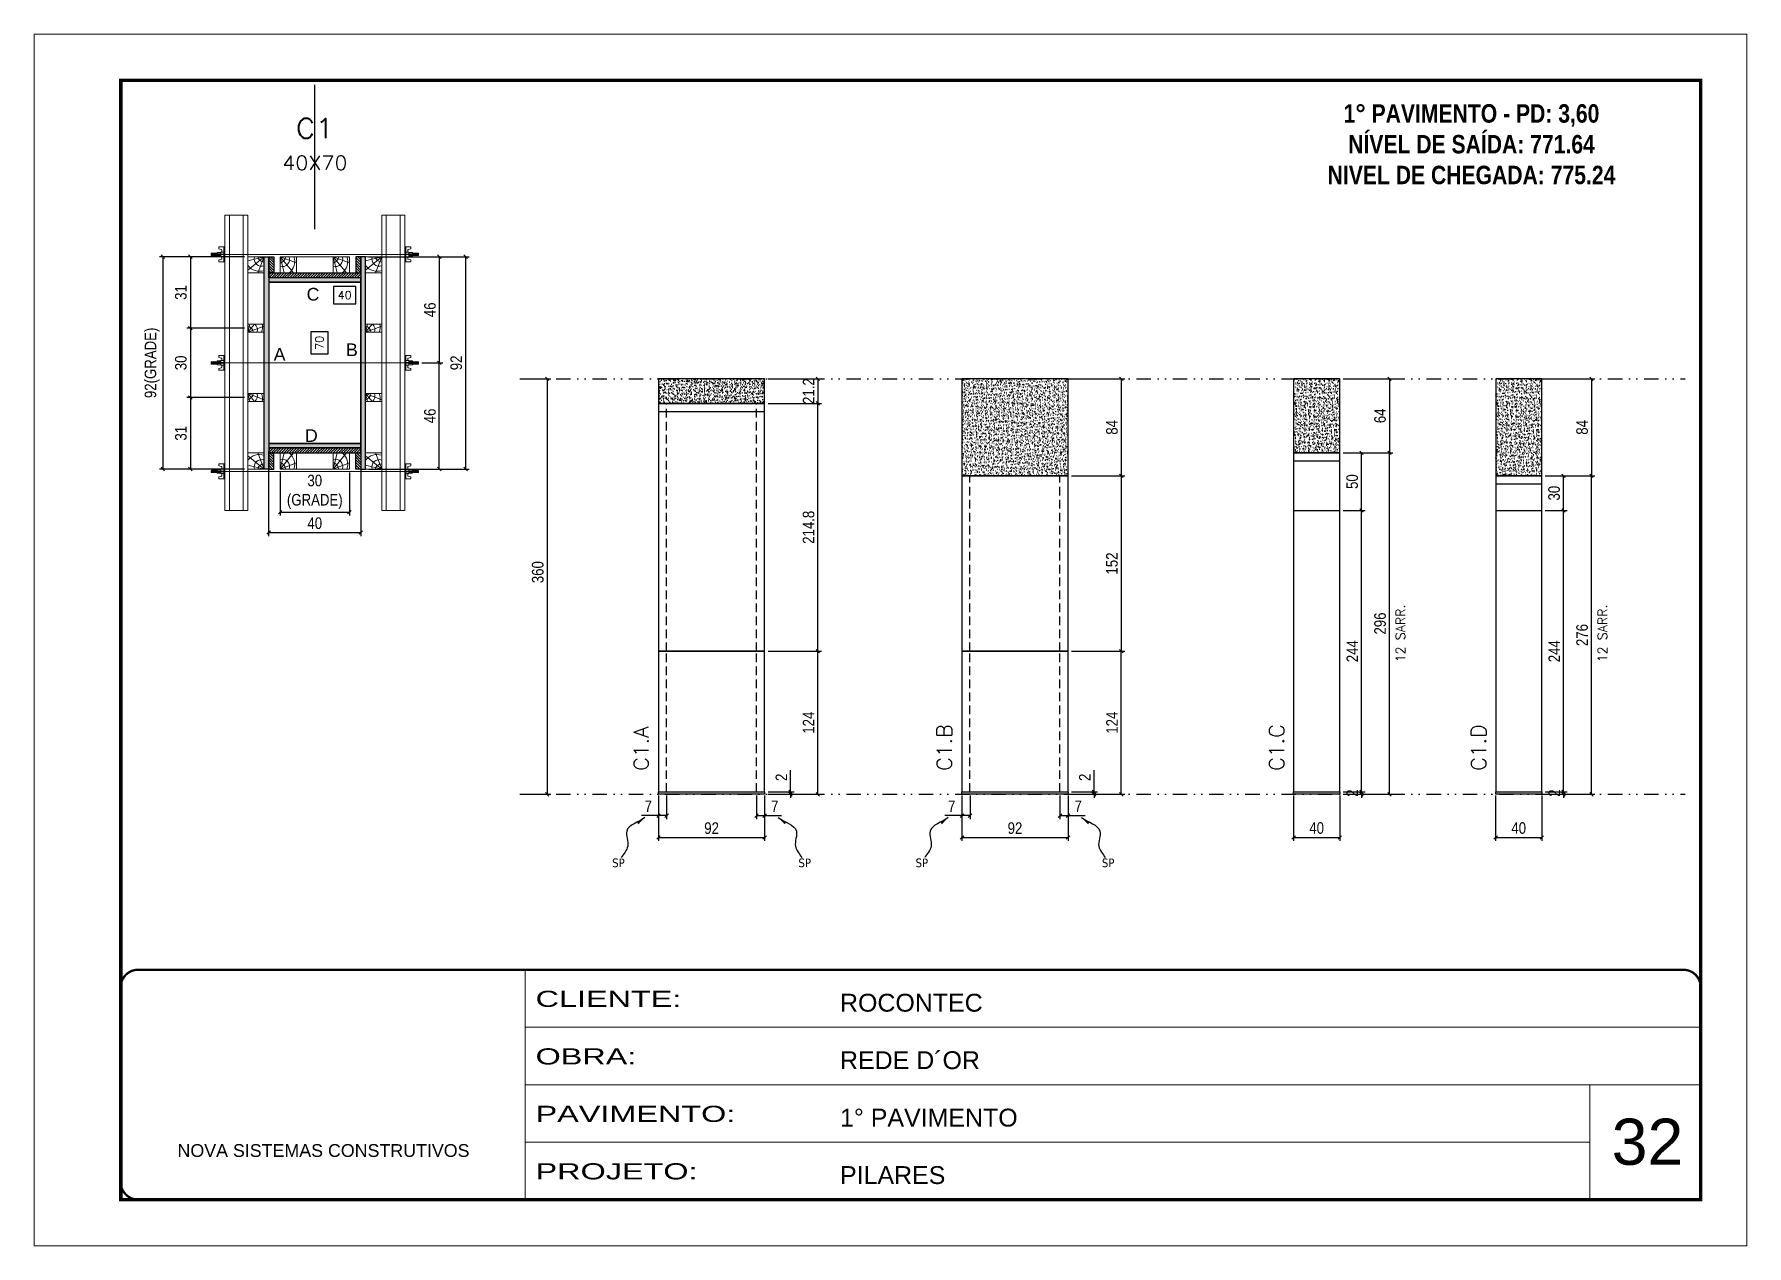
# Model space of a CAD drawing. Extents: x 2949 to 9203, y -16089 to 12527.
# Drawn here: x 7718 to 9203, y 3437 to 4487 of the extents above; entities that cross this region are included whole.
import ezdxf
from ezdxf.enums import TextEntityAlignment as Align

# ---------------------------------------------------------------- set-up
doc = ezdxf.new("R2010")
doc.units = 0
for name, pattern in [('CONTINUO', [0]), ('DASHED', [0.75, 0.5, -0.25]), ('DIVIDE2', [0.625, 0.25, -0.125, 0, -0.125, 0, -0.125]), ('HIDDEN', [0.375, 0.25, -0.125])]:
    doc.linetypes.add(name, pattern=pattern)
for name, color, linetype, lineweight in [('CARIMBO', 255, 'Continuous', 9), ('Folhas', 255, 'Continuous', 9), ('Hachura', 251, 'Continuous', 9), ('Madeira', 126, 'Continuous', 18), ('Perfil Metálico', 224, 'Continuous', 18), ('SARRAFO DE PRESSAO', 251, 'DASHED', 9), ('Texto Seção', 7, 'Continuous', 15)]:
    doc.layers.add(name, color=color, linetype=linetype, lineweight=lineweight)
for name, color, linetype in [('CHAPA', 1, 'Continuous'), ('COTA', 241, 'Continuous'), ('cotas', 4, 'Continuous'), ('MEIO_PONT', 93, 'Continuous'), ('NOMENCLATURA', 7, 'Continuous'), ('Nível', 160, 'Continuous'), ('Painéis', 200, 'Continuous'), ('SARR_2.2x7', 40, 'Continuous'), ('SARRAFO', 251, 'Continuous'), ('Sarrafo de Pressão', 42, 'HIDDEN'), ('texto', 7, 'Continuous'), ('Texto de Titulo', 7, 'Continuous'), ('Texto Qtd Sarr', 242, 'Continuous'), ('TEXTO_GERAL', 7, 'Continuous')]:
    doc.layers.add(name, color=color, linetype=linetype)
doc.styles.add('ARIAL', font='arial.ttf')
doc.styles.add('COTA TECNICA', font='techl___.ttf', dxfattribs={"height": 10})
doc.styles.add('COTA TECNICA 2X', font='techl___.ttf', dxfattribs={"height": 10})
doc.styles.add('COTA TECNICA-50', font='techl___.ttf', dxfattribs={"height": 10})
doc.styles.add('REGUA-120', font='ROMANS.shx', dxfattribs={"height": 15})
doc.styles.add('ROMANC', font='techb___.ttf', dxfattribs={"height": 2.5})
doc.styles.add('ROMANS', font='romans.shx')
doc.styles.get("Standard").update_dxf_attribs({"font": 'arial.ttf'})
doc.styles.add('Tecnologia', font='')
doc.styles.get('Tecnologia').set_extended_font_data('Forgotten Futurist')
doc.dimstyles.new('COTA PAINEL-50', dxfattribs={"dimtxt": 10, "dimasz": 3, "dimexe": 3, "dimexo": 3, "dimgap": 3, "dimtad": 1, "dimdec": 1, "dimzin": 12, "dimdsep": 46, "dimtxsty": 'COTA TECNICA-50', "dimblk1": 'OBLIQUE', "dimblk2": 'OBLIQUE', "dimsah": 1, "dimcen": 0.9, "dimclrd": 4, "dimclre": 4, "dimclrt": 240, "dimadec": 1, "dimazin": 3, "dimtfac": 1, "dimtdec": 1, "dimtmove": 0, "dimatfit": 3, "dimfxl": 1, "dimtolj": 1, "dimtzin": 12, "dimarcsym": 0})
doc.dimstyles.new('PAINEL', dxfattribs={"dimtxt": 10, "dimasz": 3, "dimexe": 3, "dimexo": 3, "dimgap": 3, "dimtad": 1, "dimdec": 1, "dimzin": 12, "dimdsep": 46, "dimtxsty": 'COTA TECNICA', "dimblk1": 'OBLIQUE', "dimblk2": 'OBLIQUE', "dimsah": 1, "dimcen": 0.9, "dimclrd": 4, "dimclre": 4, "dimclrt": 240, "dimadec": 1, "dimazin": 3, "dimtfac": 1, "dimtdec": 1, "dimtmove": 0, "dimatfit": 3, "dimfxl": 1, "dimtolj": 1, "dimtzin": 12, "dimarcsym": 0})
doc.dimstyles.new('SECAO PILAR', dxfattribs={"dimtxt": 10, "dimasz": 3, "dimexe": 3, "dimexo": 3, "dimgap": 3, "dimtad": 1, "dimdec": 1, "dimlfac": 0.5, "dimzin": 12, "dimdsep": 46, "dimtxsty": 'COTA TECNICA 2X', "dimblk1": 'OBLIQUE', "dimblk2": 'OBLIQUE', "dimsah": 1, "dimcen": 0.9, "dimclrd": 256, "dimclre": 256, "dimclrt": 256, "dimadec": 1, "dimazin": 3, "dimtfac": 1, "dimtdec": 1, "dimtmove": 0, "dimatfit": 3, "dimfxl": 1, "dimtolj": 1, "dimtzin": 12, "dimarcsym": 0})
doc.dimstyles.new('SECÇÃO 2', dxfattribs={"dimtxt": 7, "dimasz": 6, "dimexe": 0.18, "dimexo": 2, "dimgap": -4, "dimtad": 3, "dimdec": 1, "dimlfac": 0.5, "dimzin": 12, "dimdsep": 46, "dimtxsty": 'ROMANS', "dimblk": 'ARCHTICK', "dimcen": 0.09, "dimse1": 1, "dimse2": 1, "dimsd1": 1, "dimsd2": 1, "dimclrd": 180, "dimclre": 5, "dimclrt": 1, "dimadec": 0, "dimazin": 3, "dimtfac": 1, "dimtdec": 1, "dimtofl": 0, "dimtmove": 0, "dimatfit": 3, "dimldrblk": 'ARCHTICK', "dimfxl": 1, "dimtolj": 1, "dimtzin": 0, "dimarcsym": 0})
doc.dimstyles.get("Standard").update_dxf_attribs({"dimtxt": 0.18, "dimasz": 0.18, "dimexe": 0.18, "dimexo": 0.0625, "dimgap": 0.09, "dimtad": 0, "dimtih": 1, "dimtoh": 1, "dimdec": 4, "dimzin": 0, "dimdsep": 46, "dimtxsty": 'Standard', "dimcen": 0.09, "dimadec": 0, "dimazin": 0, "dimtfac": 1, "dimtdec": 4, "dimtofl": 0, "dimtmove": 0, "dimatfit": 3, "dimfxl": 1, "dimtolj": 1, "dimtzin": 0, "dimarcsym": 0})
pattern_1 = [(50, (-121316.9665, -21541.8954), (5.46554007, -0.47817257), [0.5715, -6.2865]), (355, (-121316.9665, -21541.8954), (-1.05730264, 5.73170536), [0.4572, -5.02921753]), (100.4514447, (-121316.511, -21541.935), (4.40823741, 5.25353256), [0.48570026, -5.34270734]), (46.1842, (-121316.9665, -21540.3714), (8.13237123, -1.26126984), [0.85725, -9.42975]), (96.6355576, (-121316.289, -21540.4765), (7.122124, 7.42278374), [0.7285507, -8.01406824]), (351.184151, (-121316.9665, -21540.371), (7.122124, 7.42278374), [0.685799, -7.54379196]), (21, (-121316.2045, -21540.7524), (4.54843174, -3.06795595), [0.5715, -6.2865]), (326, (-121316.2045, -21540.7524), (1.85406085, 5.52563898), [0.4572, -5.0292]), (71.451445, (-121315.8255, -21541.008), (6.40249258, 2.45768307), [0.48570026, -5.34269813]), (37.5, (-121316.9665, -21541.8954), (0.092658098, 2.536651166), [0, -4.96824, 0, -5.1054, 0, -5.04825]), (7.5, (-121316.9665, -21541.8954), (2.004589875, 3.005417245), [0, -2.91084, 0, -4.85394, 0, -1.92405]), (327.5, (-121318.6658, -21541.8954), (4.067717855, -0.17186232), [0, -1.905, 0, -5.9436, 0, -7.8867]), (317.5, (-121319.4278, -21541.8954), (4.44387544, 0.76279473), [0, -2.4765, 0, -3.94716, 0, -5.6007])]

msp = doc.modelspace()

# ---------------------------------------------------------------- texts
at = {"layer": 'CARIMBO', "style": 'ARIAL'}
msp.add_text('32', height=40, dxfattribs=at).set_placement((9085.39, 3506.85))
at = {"layer": 'NOMENCLATURA', "color": 2, "insert": (8963.86, 4452.77), "char_height": 16, "attachment_point": 2, "style": 'ROMANC'}
msp.add_mtext_dynamic_manual_height_columns('\\P1° PAVIMENTO - PD: 3,60\\PNÍVEL DE SAÍDA: 771.64\\PNIVEL DE CHEGADA: 775.24', width=300.2766, gutter_width=1, heights=[0], dxfattribs=at)
at = {"layer": 'texto', "color": 0, "char_height": 7.5, "attachment_point": 5}
for insert in [(8224.09, 3768.5), (8385.64, 3768.5), (8487.18, 3768.5), (8648.74, 3768.5)]:
    msp.add_mtext('{\\fTahoma|b0|i0|c0|p34;\\C4;SP}', dxfattribs=dict(at, insert=insert))
at = {"layer": 'Texto Seção', "linetype": 'Continuous', "style": 'ROMANS'}
for p in [(8906.22, 3942.34), (9081.39, 3942.34)]:
    msp.add_text('12 SARR.', height=8, rotation=90, dxfattribs=at).set_placement(p)
at = {"layer": 'Texto Seção', "char_height": 13, "width": 285.3299, "attachment_point": 7, "rotation": 90, "style": 'REGUA-120'}
for s, insert in [('C1.A', (8250.32, 3848.46)), ('C1.B', (8513.29, 3848.46)), ('C1.C', (8801.3, 3848.46)), ('C1.D', (8976.48, 3848.46))]:
    msp.add_mtext(s, dxfattribs=dict(at, insert=insert))
at = {"layer": 'TEXTO_GERAL', "style": 'ARIAL'}
for s, p in [('C', (7959.24, 4261.39)), ('B', (7993, 4213.25)), ('A', (7930.29, 4209.33)), ('D', (7957.83, 4138.89))]:
    msp.add_text(s, height=11, dxfattribs=at).set_placement(p, align=Align.MIDDLE_CENTER)

# ---------------------------------------------------------------- blocks, each defined once
blk = doc.blocks.new('9999999999')
at = {"color": 30, "linetype": 'CONTINUO'}
for p, q in [((98564.6, 34230.2), (98564.6, 34429.4)), ((98564.6, 34379.6), (99584, 34379.6)), ((98564.6, 34329.8), (99488, 34329.8)), ((99584, 34329.8), (99488, 34329.8)), ((99488, 34329.8), (99488, 34230.2)), ((98564.6, 34280), (99488, 34280))]:
    blk.add_line(p, q, dxfattribs=at)
at = {"color": 30, "linetype": 'CONTINUO', "const_width": 2}
blk.add_lwpolyline([(99584, 34230.2), (99584, 34414.4, 0.414214), (99569, 34429.4), (98229, 34429.4, 0.414214), (98214, 34414.4), (98214, 34245.2, 0.414214), (98229, 34230.2), (99584, 34230.2)], format="xyb", dxfattribs=at)
at = {"layer": 'Folhas'}
blk.add_lwpolyline([(98139, 34190.2), (99624, 34190.2), (99624, 35240.2), (98139, 35240.2)], close=True, dxfattribs=at)
at = {"layer": 'Folhas', "color": 30, "const_width": 3}
blk.add_lwpolyline([(98214, 34230.2), (99584, 34230.2), (99584, 35200.2), (98214, 35200.2)], close=True, dxfattribs=at)
at = {"color": 7, "linetype": 'Continuous', "ltscale": 5, "style": 'ARIAL'}
for s, height, p in [('ROCONTEC', 15.48, (98837.7, 34393.1)), ('REDE D´OR', 15.48, (98837.7, 34343.3)), ('1° PAVIMENTO', 15.483, (98837.7, 34293.5)), ('NOVA SISTEMAS CONSTRUTIVOS', 11.059, (98263.2, 34267.2)), ('PILARES', 15.48, (98837.7, 34243.7))]:
    blk.add_text(s, height=height, dxfattribs=at).set_placement(p)
at = {"layer": 'Folhas', "color": 7, "style": 'Tecnologia', "width": 1.5}
for s, p in [('CLIENTE:', (98573.7, 34397.2)), ('OBRA:', (98573.7, 34347.3)), ('PAVIMENTO:', (98573.7, 34297.5)), ('PROJETO:', (98573.7, 34247.7))]:
    blk.add_text(s, height=14, dxfattribs=at).set_placement(p)
blk = doc.blocks.new('*D1179')
at = {"layer": 'COTA', "color": 180, "lineweight": -2, "transparency": 16777216}
for p, q in [((7972.3, 4228.9), (7957.3, 4228.9)), ((7957.3, 4228.9), (7957.3, 4209.6)), ((7972.3, 4209.6), (7972.3, 4228.9)), ((7957.3, 4209.6), (7972.3, 4209.6))]:
    blk.add_line(p, q, dxfattribs=at)
at = {"layer": 'Defpoints', "color": 0, "transparency": 16777216}
for p in [(7920.8, 4271.9), (7920.8, 4131.9), (7976.3, 4131.9)]:
    blk.add_point(p, dxfattribs=at)
at = {"layer": 'COTA', "color": 1, "transparency": 16777216, "insert": (7964.8, 4219.3), "char_height": 7, "attachment_point": 5, "rotation": 90, "style": 'ROMANS'}
blk.add_mtext('\\A1;70', dxfattribs=at)
blk = doc.blocks.new('_ArchTick')
at = {"color": 0, "linetype": 'ByBlock', "const_width": 0.15}
blk.add_lwpolyline([(-0.5, -0.5), (0.5, 0.5)], dxfattribs=at)
blk = doc.blocks.new('_Oblique')
at = {"color": 0, "linetype": 'ByBlock', "lineweight": -2}
blk.add_line((-0.5, -0.5), (0.5, 0.5), dxfattribs=at)
blk = doc.blocks.new('*D1180')
at = {"layer": 'COTA', "lineweight": -2, "transparency": 16777216}
for p, q in [((8007.8, 4293.9), (8094.6, 4293.9)), ((8091.6, 4293.9), (8091.6, 4109.9)), ((8007.8, 4109.9), (8094.6, 4109.9))]:
    blk.add_line(p, q, dxfattribs=at)
at = {"layer": 'Defpoints', "color": 0, "transparency": 16777216}
for p in [(8004.8, 4293.9), (8004.8, 4109.9), (8091.6, 4109.9)]:
    blk.add_point(p, dxfattribs=at)
at = {"layer": 'COTA', "lineweight": -2, "transparency": 16777216, "xscale": 3, "yscale": 3, "zscale": 3}
for p, rotation in [((8091.6, 4293.9), 90), ((8091.6, 4109.9), 270)]:
    blk.add_blockref('_Oblique', p, dxfattribs=dict(at, rotation=rotation))
at = {"layer": 'COTA', "transparency": 16777216, "insert": (8083.5, 4201.9), "char_height": 10, "attachment_point": 5, "rotation": 90, "style": 'COTA TECNICA 2X'}
blk.add_mtext('\\A1;92', dxfattribs=at)
blk = doc.blocks.new('*D1181')
at = {"layer": 'COTA', "lineweight": -2, "transparency": 16777216}
for p, q in [((8041.8, 4293.9), (8071.8, 4293.9)), ((8068.8, 4293.9), (8068.8, 4201.9)), ((8053.6, 4201.9), (8071.8, 4201.9))]:
    blk.add_line(p, q, dxfattribs=at)
at = {"layer": 'Defpoints', "color": 0, "transparency": 16777216}
for p in [(8038.8, 4293.9), (8050.6, 4201.9), (8068.8, 4201.9)]:
    blk.add_point(p, dxfattribs=at)
at = {"layer": 'COTA', "lineweight": -2, "transparency": 16777216, "xscale": 3, "yscale": 3, "zscale": 3}
for p, rotation in [((8068.8, 4293.9), 90), ((8068.8, 4201.9), 270)]:
    blk.add_blockref('_Oblique', p, dxfattribs=dict(at, rotation=rotation))
at = {"layer": 'COTA', "transparency": 16777216, "insert": (8060.7, 4247.9), "char_height": 10, "attachment_point": 5, "rotation": 90, "style": 'COTA TECNICA 2X'}
blk.add_mtext('\\A1;46', dxfattribs=at)
blk = doc.blocks.new('*D1182')
at = {"layer": 'COTA', "lineweight": -2, "transparency": 16777216}
for p, q in [((8053.6, 4201.9), (8071.8, 4201.9)), ((8068.8, 4109.9), (8068.8, 4201.9)), ((8041.8, 4109.9), (8071.8, 4109.9))]:
    blk.add_line(p, q, dxfattribs=at)
at = {"layer": 'Defpoints', "color": 0, "transparency": 16777216}
for p in [(8050.6, 4201.9), (8068.8, 4201.9), (8038.8, 4109.9)]:
    blk.add_point(p, dxfattribs=at)
at = {"layer": 'COTA', "lineweight": -2, "transparency": 16777216, "xscale": 3, "yscale": 3, "zscale": 3}
for p, rotation in [((8068.8, 4201.9), 90), ((8068.8, 4109.9), 270)]:
    blk.add_blockref('_Oblique', p, dxfattribs=dict(at, rotation=rotation))
at = {"layer": 'COTA', "transparency": 16777216, "insert": (8060.7, 4155.9), "char_height": 10, "attachment_point": 5, "rotation": 90, "style": 'COTA TECNICA 2X'}
blk.add_mtext('\\A1;46', dxfattribs=at)
blk = doc.blocks.new('*D1183')
at = {"layer": 'COTA', "color": 180, "lineweight": -2, "transparency": 16777216}
for p, q in [((7996.3, 4268.1), (7977, 4268.1)), ((7977, 4268.1), (7977, 4253.1)), ((7996.3, 4253.1), (7996.3, 4268.1)), ((7977, 4253.1), (7996.3, 4253.1))]:
    blk.add_line(p, q, dxfattribs=at)
at = {"layer": 'Defpoints', "color": 0, "transparency": 16777216}
for p in [(7920.8, 4271.9), (8000.8, 4271.9), (8000.8, 4249.1)]:
    blk.add_point(p, dxfattribs=at)
at = {"layer": 'COTA', "color": 1, "transparency": 16777216, "insert": (7986.7, 4260.6), "char_height": 7, "attachment_point": 5, "style": 'ROMANS'}
blk.add_mtext('\\A1;40', dxfattribs=at)
blk = doc.blocks.new('titulo1')
at = {"layer": 'Defpoints', "color": 252, "linetype": 'HIDDEN', "ltscale": 2}
blk.add_line((0, 0), (0, 125), dxfattribs=at)
at = {"layer": 'Defpoints', "style": 'ROMANS', "oblique": 15}
blk.add_attdef('FOLHA', text='', height=10, dxfattribs=at).set_placement((0, 15.6), align=Align.MIDDLE_CENTER)
at = {"layer": 'Texto Qtd Sarr', "color": 3, "style": 'ROMANS', "oblique": 15}
for tag, height, p in [('TITULO', 17, (0, 71.4)), ('SEÇÃO', 12, (0, 41.5))]:
    blk.add_attdef(tag, text='', height=height, dxfattribs=at).set_placement(p, align=Align.MIDDLE_CENTER)
blk = doc.blocks.new('PONTALETE')
at = {"layer": 'Madeira'}
for q in [(2.71, 7), (7, 5.76), (7, 1.74)]:
    blk.add_line((0, 0), q, dxfattribs=at)
blk.add_lwpolyline([(0, 0), (7, 0), (7, 7), (0, 7)], close=True, dxfattribs=at)
for centre, radius, start, end in [((2.04, 0.06), 6.23, 37.28179, 109.09128), ((1.09, 0.9), 3.19, 343.60304, 109.98471), ((-0.21, -0.78), 3.09, 14.63219, 86.0383)]:
    blk.add_arc(centre, radius, start, end, dxfattribs=at)
blk = doc.blocks.new('*D1184')
at = {"layer": 'COTA', "lineweight": -2, "transparency": 16777216}
for p, q in [((7899.8, 4293.9), (7826.1, 4293.9)), ((7829.1, 4293.9), (7829.1, 4109.9)), ((7899.8, 4109.9), (7826.1, 4109.9))]:
    blk.add_line(p, q, dxfattribs=at)
at = {"layer": 'Defpoints', "color": 0, "transparency": 16777216}
for p in [(7902.8, 4293.9), (7829.1, 4109.9), (7902.8, 4109.9)]:
    blk.add_point(p, dxfattribs=at)
at = {"layer": 'COTA', "lineweight": -2, "transparency": 16777216, "xscale": 3, "yscale": 3, "zscale": 3}
for p, rotation in [((7829.1, 4293.9), 90), ((7829.1, 4109.9), 270)]:
    blk.add_blockref('_Oblique', p, dxfattribs=dict(at, rotation=rotation))
at = {"layer": 'COTA', "transparency": 16777216, "insert": (7819.8, 4201.9), "char_height": 10, "attachment_point": 5, "rotation": 90, "style": 'COTA TECNICA 2X'}
blk.add_mtext('\\A1;92(GRADE)', dxfattribs=at)
blk = doc.blocks.new('MEIO PONTALETE')
at = {"layer": 'Madeira'}
for q in [(2.71, 7), (3.5, 2.88), (3.5, 0.87)]:
    blk.add_line((0, 0), q, dxfattribs=at)
blk.add_lwpolyline([(0, 0), (3.5, 0), (3.5, 7), (0, 7)], close=True, dxfattribs=at)
for centre, radius, start, end in [((2.04, 0.06), 6.23, 76.44987, 109.09128), ((1.09, 0.9), 3.19, 40.90626, 109.98471), ((-0.21, -0.78), 3.09, 14.63219, 86.0383)]:
    blk.add_arc(centre, radius, start, end, dxfattribs=at)
blk = doc.blocks.new('*D1185')
at = {"layer": 'COTA', "lineweight": -2, "transparency": 16777216}
for p, q in [((7899.8, 4171.9), (7849.9, 4171.9)), ((7852.9, 4171.9), (7852.9, 4109.9)), ((7899.8, 4109.9), (7849.9, 4109.9))]:
    blk.add_line(p, q, dxfattribs=at)
at = {"layer": 'Defpoints', "color": 0, "transparency": 16777216}
for p in [(7902.8, 4171.9), (7852.9, 4109.9), (7902.8, 4109.9)]:
    blk.add_point(p, dxfattribs=at)
at = {"layer": 'COTA', "lineweight": -2, "transparency": 16777216, "xscale": 3, "yscale": 3, "zscale": 3}
for p, rotation in [((7852.9, 4171.9), 90), ((7852.9, 4109.9), 270)]:
    blk.add_blockref('_Oblique', p, dxfattribs=dict(at, rotation=rotation))
at = {"layer": 'COTA', "transparency": 16777216, "insert": (7844.7, 4140.9), "char_height": 10, "attachment_point": 5, "rotation": 90, "style": 'COTA TECNICA 2X'}
blk.add_mtext('\\A1;31', dxfattribs=at)
blk = doc.blocks.new('C')
at = {"layer": 'Hachura', "color": 0}
for p, q in [((0, 3.22), (0, -3.22)), ((0.45, 3.22), (0, 3.22)), ((0.46, 3.16), (0, 3.16)), ((0.46, 3.05), (0, 3.05)), ((0.46, 2.88), (0, 2.88)), ((0, 2.75), (0, -1.16)), ((0.46, 2.65), (0, 2.65)), ((0.46, 2.23), (0, 2.23)), ((0.46, 1.51), (0, 1.51)), ((0.39, 0.49), (0.17, 0.49)), ((0.45, -3.23), (0.45, 3.22)), ((0.45, 3.22), (2.58, 3.22)), ((1.74, 0.97), (0.45, 0.97)), ((1.45, 0.1), (0.45, 0.1)), ((1.35, 1.94), (1.35, 0.96)), ((2.58, 2.39), (1.47, 2.09)), ((1.74, -0.97), (1.74, 0.97)), ((1.74, 0.97), (1.74, 0.84)), ((1.74, 0.97), (1.74, 0.84)), ((1.74, 0.84), (3.35, 0.84)), ((3.35, 0.45), (1.74, 0.45)), ((2.58, 3.22), (2.58, 2.39)), ((3.32, 0.84), (3.32, -0.84)), ((3.35, 0.84), (3.35, -0.84)), ((3.68, 0.45), (3.35, 0.45)), ((3.84, -0.52), (3.35, 0.45)), ((3.35, 0.06), (3.67, -0.57)), ((3.68, 0.45), (4.16, -0.52)), ((3.72, 0.5), (4.25, -0.57)), ((4.37, -0.55), (3.83, 0.53)), ((4.15, 0.45), (3.93, 0.45)), ((4.42, -0.52), (3.93, 0.45)), ((4.15, 0.45), (4.26, 0.45)), ((4.26, 0.45), (4.74, -0.52)), ((4.3, 0.5), (4.83, -0.57)), ((4.95, -0.55), (4.41, 0.53)), ((4.51, 0.45), (4.84, 0.45)), ((5, -0.52), (4.51, 0.45)), ((4.84, 0.45), (5.32, -0.52)), ((4.88, 0.5), (5.41, -0.57)), ((5.53, -0.55), (4.99, 0.53)), ((5.58, -0.52), (5.09, 0.45)), ((5.42, 0.45), (5.09, 0.45)), ((5.58, -0.52), (5.09, 0.45)), ((5.42, 0.45), (5.74, -0.19)), ((5.46, 0.5), (5.74, -0.07)), ((5.74, 0.19), (5.57, 0.53)), ((5.74, 0.32), (5.68, 0.45)), ((5.68, 0.45), (5.74, 0.45)), ((5.74, 0.45), (5.9, 0.29)), ((5.74, 0.45), (5.74, -0.52)), ((5.9, -0.36), (5.9, 0.29)), ((0.45, 0), (0, 0)), ((0.46, -1.52), (0, -1.52)), ((0.46, -2.23), (0, -2.23)), ((0.46, -2.65), (0, -2.65)), ((0.46, -2.88), (0, -2.88)), ((0.46, -3.05), (0, -3.05)), ((0.46, -3.16), (0, -3.16)), ((0, -3.22), (2.57, -3.22)), ((0.08, -0.48), (0.29, -0.48)), ((0.29, -0.48), (0.4, -0.48)), ((0.45, 0), (0.45, -0.97)), ((0.45, -0.16), (1.45, -0.16)), ((0.45, -0.65), (0.45, -0.32)), ((0.45, -3.23), (0.45, -0.65)), ((0.45, -0.97), (1.74, -0.97)), ((1.35, -1.94), (1.35, -0.97)), ((2.58, -2.39), (1.47, -2.1)), ((3.35, -0.32), (1.74, -0.32)), ((3.35, -0.84), (1.74, -0.84)), ((2.58, -3.23), (2.58, -2.39)), ((3.35, -0.07), (3.58, -0.52)), ((3.35, -0.52), (3.58, -0.52)), ((3.84, -0.52), (4.16, -0.52)), ((4.42, -0.52), (4.74, -0.52)), ((4.63, -0.52), (4.74, -0.52)), ((5, -0.52), (5.32, -0.52)), ((5.58, -0.52), (5.74, -0.52)), ((5.74, -0.52), (5.9, -0.36)), ((5.74, -0.52), (5.74, -0.52))]:
    blk.add_line(p, q, dxfattribs=at)
for centre, radius, start, end in [((1.52, 1.94), 0.161, 104.74356, 180), ((1.44, -0.03), 0.129, 272.69497, 87.30503), ((3.81, 0.39), 0.143, 25.56881, 154.43119), ((4.39, 0.39), 0.143, 25.56881, 154.43119), ((4.97, 0.39), 0.143, 25.56881, 154.43119), ((5.55, 0.39), 0.143, 25.56881, 154.43119), ((0.17, -0.37), 0.174, 221.74404, 317.85924), ((1.52, -1.94), 0.161, 180, 255.25644), ((3.71, -0.4), 0.174, 222.14076, 318.25596), ((4.29, -0.4), 0.174, 222.14076, 318.25596), ((4.87, -0.4), 0.174, 222.14076, 318.25596), ((5.45, -0.4), 0.174, 222.14076, 318.25596), ((5.61, -0.4), 0.174, 317.85924, 318.25596)]:
    blk.add_arc(centre, radius, start, end, dxfattribs=at)
blk = doc.blocks.new('*D1186')
at = {"layer": 'COTA', "lineweight": -2, "transparency": 16777216}
for p, q in [((7899.8, 4293.9), (7849.9, 4293.9)), ((7852.9, 4293.9), (7852.9, 4231.9)), ((7899.8, 4231.9), (7849.9, 4231.9))]:
    blk.add_line(p, q, dxfattribs=at)
at = {"layer": 'Defpoints', "color": 0, "transparency": 16777216}
for p in [(7902.8, 4293.9), (7852.9, 4231.9), (7902.8, 4231.9)]:
    blk.add_point(p, dxfattribs=at)
at = {"layer": 'COTA', "lineweight": -2, "transparency": 16777216, "xscale": 3, "yscale": 3, "zscale": 3}
for p, rotation in [((7852.9, 4293.9), 90), ((7852.9, 4231.9), 270)]:
    blk.add_blockref('_Oblique', p, dxfattribs=dict(at, rotation=rotation))
at = {"layer": 'COTA', "transparency": 16777216, "insert": (7844.7, 4262.9), "char_height": 10, "attachment_point": 5, "rotation": 90, "style": 'COTA TECNICA 2X'}
blk.add_mtext('\\A1;31', dxfattribs=at)
blk = doc.blocks.new('*D1187')
at = {"layer": 'COTA', "lineweight": -2, "transparency": 16777216}
for p, q in [((7899.8, 4231.9), (7849.9, 4231.9)), ((7852.9, 4231.9), (7852.9, 4171.9)), ((7899.8, 4171.9), (7849.9, 4171.9))]:
    blk.add_line(p, q, dxfattribs=at)
at = {"layer": 'Defpoints', "color": 0, "transparency": 16777216}
for p in [(7902.8, 4231.9), (7852.9, 4171.9), (7902.8, 4171.9)]:
    blk.add_point(p, dxfattribs=at)
at = {"layer": 'COTA', "lineweight": -2, "transparency": 16777216, "xscale": 3, "yscale": 3, "zscale": 3}
for p, rotation in [((7852.9, 4231.9), 90), ((7852.9, 4171.9), 270)]:
    blk.add_blockref('_Oblique', p, dxfattribs=dict(at, rotation=rotation))
at = {"layer": 'COTA', "transparency": 16777216, "insert": (7844.7, 4201.9), "char_height": 10, "attachment_point": 5, "rotation": 90, "style": 'COTA TECNICA 2X'}
blk.add_mtext('\\A1;30', dxfattribs=at)
blk = doc.blocks.new('*D1188')
at = {"layer": 'COTA', "lineweight": -2, "transparency": 16777216}
for p, q in [((7920.8, 4125.3), (7920.8, 4051.8)), ((8000.8, 4125.3), (8000.8, 4051.8)), ((7920.8, 4054.8), (8000.8, 4054.8))]:
    blk.add_line(p, q, dxfattribs=at)
at = {"layer": 'Defpoints', "color": 0, "transparency": 16777216}
for p in [(7920.8, 4128.3), (8000.8, 4128.3), (8000.8, 4054.8)]:
    blk.add_point(p, dxfattribs=at)
at = {"layer": 'COTA', "lineweight": -2, "transparency": 16777216, "xscale": 3, "yscale": 3, "zscale": 3, "rotation": 180}
blk.add_blockref('_Oblique', (7920.8, 4054.8), dxfattribs=at)
at = {"layer": 'COTA', "lineweight": -2, "transparency": 16777216, "xscale": 3, "yscale": 3, "zscale": 3}
blk.add_blockref('_Oblique', (8000.8, 4054.8), dxfattribs=at)
at = {"layer": 'COTA', "transparency": 16777216, "insert": (7960.8, 4062.9), "char_height": 10, "attachment_point": 5, "style": 'COTA TECNICA 2X'}
blk.add_mtext('\\A1;40', dxfattribs=at)
blk = doc.blocks.new('*D1208')
at = {"layer": 'cotas', "color": 4, "linetype": 'ByBlock', "lineweight": -2, "transparency": 16777216}
for p, q in [((8141.7, 4188), (8165.4, 4188)), ((8162.4, 4188), (8162.4, 3828)), ((8141.7, 3828), (8165.4, 3828))]:
    blk.add_line(p, q, dxfattribs=at)
at = {"layer": 'Defpoints', "color": 0, "linetype": 'ByBlock', "transparency": 16777216}
for p in [(8138.7, 4188), (8138.7, 3828), (8162.4, 3828)]:
    blk.add_point(p, dxfattribs=at)
at = {"layer": 'cotas', "color": 4, "linetype": 'ByBlock', "lineweight": -2, "transparency": 16777216, "xscale": 3, "yscale": 3, "zscale": 3}
for p, rotation in [((8162.4, 4188), 90), ((8162.4, 3828), 270)]:
    blk.add_blockref('_Oblique', p, dxfattribs=dict(at, rotation=rotation))
at = {"layer": 'cotas', "color": 240, "linetype": 'ByBlock', "transparency": 16777216, "insert": (8154.2, 4020.5), "char_height": 10, "attachment_point": 5, "rotation": 90, "style": 'COTA TECNICA'}
blk.add_mtext('\\A1;360', dxfattribs=at)
blk = doc.blocks.new('*D1189')
at = {"layer": 'COTA', "color": 4, "lineweight": -2, "transparency": 16777216}
for p, q in [((8258.9, 3827), (8258.9, 3787.5)), ((8350.9, 3827), (8350.9, 3787.5)), ((8258.9, 3790.5), (8350.9, 3790.5))]:
    blk.add_line(p, q, dxfattribs=at)
at = {"layer": 'Defpoints', "color": 0, "transparency": 16777216}
for p in [(8258.9, 3830), (8350.9, 3830), (8350.9, 3790.5)]:
    blk.add_point(p, dxfattribs=at)
at = {"layer": 'COTA', "color": 4, "lineweight": -2, "transparency": 16777216, "xscale": 3, "yscale": 3, "zscale": 3, "rotation": 180}
blk.add_blockref('_Oblique', (8258.9, 3790.5), dxfattribs=at)
at = {"layer": 'COTA', "color": 4, "lineweight": -2, "transparency": 16777216, "xscale": 3, "yscale": 3, "zscale": 3}
blk.add_blockref('_Oblique', (8350.9, 3790.5), dxfattribs=at)
at = {"layer": 'COTA', "color": 240, "transparency": 16777216, "insert": (8304.9, 3798.6), "char_height": 10, "attachment_point": 5, "style": 'COTA TECNICA'}
blk.add_mtext('\\A1;92', dxfattribs=at)
blk = doc.blocks.new('*D1190')
at = {"layer": 'COTA', "color": 4, "lineweight": -2, "transparency": 16777216}
for p, q in [((8353.9, 3952), (8400.1, 3952)), ((8397.1, 3828), (8397.1, 3952)), ((8353.9, 3828), (8400.1, 3828))]:
    blk.add_line(p, q, dxfattribs=at)
at = {"layer": 'Defpoints', "color": 0, "transparency": 16777216}
for p in [(8350.9, 3952), (8397.1, 3952), (8350.9, 3828)]:
    blk.add_point(p, dxfattribs=at)
at = {"layer": 'COTA', "color": 4, "lineweight": -2, "transparency": 16777216, "xscale": 3, "yscale": 3, "zscale": 3}
for p, rotation in [((8397.1, 3952), 90), ((8397.1, 3828), 270)]:
    blk.add_blockref('_Oblique', p, dxfattribs=dict(at, rotation=rotation))
at = {"layer": 'COTA', "color": 240, "transparency": 16777216, "insert": (8389, 3890), "char_height": 10, "attachment_point": 5, "rotation": 90, "style": 'COTA TECNICA-50'}
blk.add_mtext('\\A1;124', dxfattribs=at)
blk = doc.blocks.new('*D1191')
at = {"layer": 'COTA', "color": 4, "lineweight": -2, "transparency": 16777216}
for p, q in [((8373.4, 3830), (8373.4, 3848.8)), ((8353.9, 3830), (8376.4, 3830)), ((8353.9, 3828), (8376.4, 3828)), ((8373.4, 3828), (8373.4, 3830)), ((8373.4, 3828), (8373.4, 3825))]:
    blk.add_line(p, q, dxfattribs=at)
at = {"layer": 'Defpoints', "color": 0, "transparency": 16777216}
for p in [(8350.9, 3830), (8350.9, 3828), (8373.4, 3828)]:
    blk.add_point(p, dxfattribs=at)
at = {"layer": 'COTA', "color": 4, "lineweight": -2, "transparency": 16777216, "xscale": 3, "yscale": 3, "zscale": 3}
for p, rotation in [((8373.4, 3830), 270), ((8373.4, 3828), 90)]:
    blk.add_blockref('_Oblique', p, dxfattribs=dict(at, rotation=rotation))
at = {"layer": 'COTA', "color": 240, "transparency": 16777216, "insert": (8365.4, 3842.7), "char_height": 10, "attachment_point": 5, "rotation": 90, "style": 'COTA TECNICA-50'}
blk.add_mtext('\\A1;2', dxfattribs=at)
blk = doc.blocks.new('*D1192')
at = {"layer": 'COTA', "color": 4, "linetype": 'ByBlock', "lineweight": -2, "transparency": 16777216}
for p, q in [((8353.9, 4166.8), (8400.1, 4166.8)), ((8397.1, 3952), (8397.1, 4166.8)), ((8353.9, 3952), (8400.1, 3952))]:
    blk.add_line(p, q, dxfattribs=at)
at = {"layer": 'Defpoints', "color": 0, "linetype": 'ByBlock', "transparency": 16777216}
for p in [(8350.9, 4166.8), (8397.1, 4166.8), (8350.9, 3952)]:
    blk.add_point(p, dxfattribs=at)
at = {"layer": 'COTA', "color": 4, "linetype": 'ByBlock', "lineweight": -2, "transparency": 16777216, "xscale": 3, "yscale": 3, "zscale": 3}
for p, rotation in [((8397.1, 4166.8), 90), ((8397.1, 3952), 270)]:
    blk.add_blockref('_Oblique', p, dxfattribs=dict(at, rotation=rotation))
at = {"layer": 'COTA', "color": 240, "linetype": 'ByBlock', "transparency": 16777216, "insert": (8389, 4059.4), "char_height": 10, "attachment_point": 5, "rotation": 90, "style": 'COTA TECNICA'}
blk.add_mtext('\\A1;214.8', dxfattribs=at)
blk = doc.blocks.new('*D1193')
at = {"layer": 'COTA', "color": 4, "linetype": 'ByBlock', "lineweight": -2, "transparency": 16777216}
for p, q in [((8353.9, 4188), (8400.1, 4188)), ((8397.1, 4188), (8397.1, 4166.8)), ((8353.9, 4166.8), (8400.1, 4166.8))]:
    blk.add_line(p, q, dxfattribs=at)
at = {"layer": 'Defpoints', "color": 0, "linetype": 'ByBlock', "transparency": 16777216}
for p in [(8350.9, 4188), (8350.9, 4166.8), (8397.1, 4166.8)]:
    blk.add_point(p, dxfattribs=at)
at = {"layer": 'COTA', "color": 4, "linetype": 'ByBlock', "lineweight": -2, "transparency": 16777216, "xscale": 3, "yscale": 3, "zscale": 3}
for p, rotation in [((8397.1, 4188), 90), ((8397.1, 4166.8), 270)]:
    blk.add_blockref('_Oblique', p, dxfattribs=dict(at, rotation=rotation))
at = {"layer": 'COTA', "color": 240, "linetype": 'ByBlock', "transparency": 16777216, "insert": (8389, 4177.4), "char_height": 10, "attachment_point": 5, "rotation": 90, "style": 'COTA TECNICA'}
blk.add_mtext('\\A1;21.2', dxfattribs=at)
blk = doc.blocks.new('*D1194')
at = {"layer": 'COTA', "color": 4, "lineweight": -2, "transparency": 16777216}
for p, q in [((8522, 3827), (8522, 3787.5)), ((8614, 3827), (8614, 3787.5)), ((8522, 3790.5), (8614, 3790.5))]:
    blk.add_line(p, q, dxfattribs=at)
at = {"layer": 'Defpoints', "color": 0, "transparency": 16777216}
for p in [(8522, 3830), (8614, 3830), (8614, 3790.5)]:
    blk.add_point(p, dxfattribs=at)
at = {"layer": 'COTA', "color": 4, "lineweight": -2, "transparency": 16777216, "xscale": 3, "yscale": 3, "zscale": 3, "rotation": 180}
blk.add_blockref('_Oblique', (8522, 3790.5), dxfattribs=at)
at = {"layer": 'COTA', "color": 4, "lineweight": -2, "transparency": 16777216, "xscale": 3, "yscale": 3, "zscale": 3}
blk.add_blockref('_Oblique', (8614, 3790.5), dxfattribs=at)
at = {"layer": 'COTA', "color": 240, "transparency": 16777216, "insert": (8568, 3798.6), "char_height": 10, "attachment_point": 5, "style": 'COTA TECNICA'}
blk.add_mtext('\\A1;92', dxfattribs=at)
blk = doc.blocks.new('*D1195')
at = {"layer": 'COTA', "color": 4, "lineweight": -2, "transparency": 16777216}
for p, q in [((8617, 3952), (8663.2, 3952)), ((8660.2, 3828), (8660.2, 3952)), ((8617, 3828), (8663.2, 3828))]:
    blk.add_line(p, q, dxfattribs=at)
at = {"layer": 'Defpoints', "color": 0, "transparency": 16777216}
for p in [(8614, 3952), (8660.2, 3952), (8614, 3828)]:
    blk.add_point(p, dxfattribs=at)
at = {"layer": 'COTA', "color": 4, "lineweight": -2, "transparency": 16777216, "xscale": 3, "yscale": 3, "zscale": 3}
for p, rotation in [((8660.2, 3952), 90), ((8660.2, 3828), 270)]:
    blk.add_blockref('_Oblique', p, dxfattribs=dict(at, rotation=rotation))
at = {"layer": 'COTA', "color": 240, "transparency": 16777216, "insert": (8652.1, 3890), "char_height": 10, "attachment_point": 5, "rotation": 90, "style": 'COTA TECNICA-50'}
blk.add_mtext('\\A1;124', dxfattribs=at)
blk = doc.blocks.new('*D1196')
at = {"layer": 'COTA', "color": 4, "lineweight": -2, "transparency": 16777216}
for p, q in [((8636.5, 3830), (8636.5, 3848.8)), ((8617, 3830), (8639.5, 3830)), ((8617, 3828), (8639.5, 3828)), ((8636.5, 3828), (8636.5, 3830)), ((8636.5, 3828), (8636.5, 3825))]:
    blk.add_line(p, q, dxfattribs=at)
at = {"layer": 'Defpoints', "color": 0, "transparency": 16777216}
for p in [(8614, 3830), (8614, 3828), (8636.5, 3828)]:
    blk.add_point(p, dxfattribs=at)
at = {"layer": 'COTA', "color": 4, "lineweight": -2, "transparency": 16777216, "xscale": 3, "yscale": 3, "zscale": 3}
for p, rotation in [((8636.5, 3830), 270), ((8636.5, 3828), 90)]:
    blk.add_blockref('_Oblique', p, dxfattribs=dict(at, rotation=rotation))
at = {"layer": 'COTA', "color": 240, "transparency": 16777216, "insert": (8628.5, 3842.7), "char_height": 10, "attachment_point": 5, "rotation": 90, "style": 'COTA TECNICA-50'}
blk.add_mtext('\\A1;2', dxfattribs=at)
blk = doc.blocks.new('*D1197')
at = {"layer": 'COTA', "color": 4, "linetype": 'ByBlock', "lineweight": -2, "transparency": 16777216}
for p, q in [((8617, 4188), (8663.2, 4188)), ((8660.2, 4188), (8660.2, 4104)), ((8617, 4104), (8663.2, 4104))]:
    blk.add_line(p, q, dxfattribs=at)
at = {"layer": 'Defpoints', "color": 0, "linetype": 'ByBlock', "transparency": 16777216}
for p in [(8614, 4188), (8614, 4104), (8660.2, 4104)]:
    blk.add_point(p, dxfattribs=at)
at = {"layer": 'COTA', "color": 4, "linetype": 'ByBlock', "lineweight": -2, "transparency": 16777216, "xscale": 3, "yscale": 3, "zscale": 3}
for p, rotation in [((8660.2, 4188), 90), ((8660.2, 4104), 270)]:
    blk.add_blockref('_Oblique', p, dxfattribs=dict(at, rotation=rotation))
at = {"layer": 'COTA', "color": 240, "linetype": 'ByBlock', "transparency": 16777216, "insert": (8652.1, 4146), "char_height": 10, "attachment_point": 5, "rotation": 90, "style": 'COTA TECNICA'}
blk.add_mtext('\\A1;84', dxfattribs=at)
blk = doc.blocks.new('*D1209')
at = {"layer": 'COTA', "color": 4, "linetype": 'ByBlock', "lineweight": -2, "transparency": 16777216}
for p, q in [((8617, 4104), (8663.2, 4104)), ((8660.2, 4104), (8660.2, 3952)), ((8617, 3952), (8663.2, 3952))]:
    blk.add_line(p, q, dxfattribs=at)
at = {"layer": 'Defpoints', "color": 0, "linetype": 'ByBlock', "transparency": 16777216}
for p in [(8614, 4104), (8614, 3952), (8660.2, 3952)]:
    blk.add_point(p, dxfattribs=at)
at = {"layer": 'COTA', "color": 4, "linetype": 'ByBlock', "lineweight": -2, "transparency": 16777216, "xscale": 3, "yscale": 3, "zscale": 3}
for p, rotation in [((8660.2, 4104), 90), ((8660.2, 3952), 270)]:
    blk.add_blockref('_Oblique', p, dxfattribs=dict(at, rotation=rotation))
at = {"layer": 'COTA', "color": 240, "linetype": 'ByBlock', "transparency": 16777216, "insert": (8652.1, 4028), "char_height": 10, "attachment_point": 5, "rotation": 90, "style": 'COTA TECNICA'}
blk.add_mtext('\\A1;152', dxfattribs=at)
blk = doc.blocks.new('*D1198')
at = {"layer": 'COTA', "color": 4, "lineweight": -2, "transparency": 16777216}
for p, q in [((8809.6, 3827), (8809.6, 3787.6)), ((8849.6, 3827), (8849.6, 3787.6)), ((8809.6, 3790.6), (8849.6, 3790.6))]:
    blk.add_line(p, q, dxfattribs=at)
at = {"layer": 'Defpoints', "color": 0, "transparency": 16777216}
for p in [(8809.6, 3830), (8849.6, 3830), (8849.6, 3790.6)]:
    blk.add_point(p, dxfattribs=at)
at = {"layer": 'COTA', "color": 4, "lineweight": -2, "transparency": 16777216, "xscale": 3, "yscale": 3, "zscale": 3, "rotation": 180}
blk.add_blockref('_Oblique', (8809.6, 3790.6), dxfattribs=at)
at = {"layer": 'COTA', "color": 4, "lineweight": -2, "transparency": 16777216, "xscale": 3, "yscale": 3, "zscale": 3}
blk.add_blockref('_Oblique', (8849.6, 3790.6), dxfattribs=at)
at = {"layer": 'COTA', "color": 240, "transparency": 16777216, "insert": (8829.6, 3798.7), "char_height": 10, "attachment_point": 5, "style": 'COTA TECNICA'}
blk.add_mtext('\\A1;40', dxfattribs=at)
blk = doc.blocks.new('*D1199')
at = {"layer": 'COTA', "color": 4, "lineweight": -2, "transparency": 16777216}
for p, q in [((8852.6, 4124), (8895.7, 4124)), ((8892.7, 3828), (8892.7, 4124)), ((8852.6, 3828), (8895.7, 3828))]:
    blk.add_line(p, q, dxfattribs=at)
at = {"layer": 'Defpoints', "color": 0, "transparency": 16777216}
for p in [(8849.6, 4124), (8892.7, 4124), (8849.6, 3828)]:
    blk.add_point(p, dxfattribs=at)
at = {"layer": 'COTA', "color": 4, "lineweight": -2, "transparency": 16777216, "xscale": 3, "yscale": 3, "zscale": 3}
for p, rotation in [((8892.7, 4124), 90), ((8892.7, 3828), 270)]:
    blk.add_blockref('_Oblique', p, dxfattribs=dict(at, rotation=rotation))
at = {"layer": 'COTA', "color": 240, "transparency": 16777216, "insert": (8884.6, 3976), "char_height": 10, "attachment_point": 5, "rotation": 90, "style": 'COTA TECNICA'}
blk.add_mtext('\\A1;296', dxfattribs=at)
blk = doc.blocks.new('*D1200')
at = {"layer": 'COTA', "color": 4, "lineweight": -2, "transparency": 16777216}
for p, q in [((8868.5, 3830), (8868.5, 3833)), ((8852.6, 3830), (8871.5, 3830)), ((8852.6, 3828), (8871.5, 3828)), ((8868.5, 3828), (8868.5, 3830)), ((8868.5, 3828), (8868.5, 3825))]:
    blk.add_line(p, q, dxfattribs=at)
at = {"layer": 'Defpoints', "color": 0, "transparency": 16777216}
for p in [(8849.6, 3830), (8849.6, 3828), (8868.5, 3830)]:
    blk.add_point(p, dxfattribs=at)
at = {"layer": 'COTA', "color": 4, "lineweight": -2, "transparency": 16777216, "xscale": 3, "yscale": 3, "zscale": 3}
for p, rotation in [((8868.5, 3830), 270), ((8868.5, 3828), 90)]:
    blk.add_blockref('_Oblique', p, dxfattribs=dict(at, rotation=rotation))
at = {"layer": 'COTA', "color": 240, "transparency": 16777216, "insert": (8860.5, 3829), "char_height": 10, "attachment_point": 5, "rotation": 90, "style": 'COTA TECNICA-50'}
blk.add_mtext('\\A1;2', dxfattribs=at)
blk = doc.blocks.new('*D1210')
at = {"layer": 'COTA', "color": 4, "linetype": 'ByBlock', "lineweight": -2, "transparency": 16777216}
for p, q in [((8852.6, 4074), (8871.5, 4074)), ((8868.5, 3830), (8868.5, 4074)), ((8852.6, 3830), (8871.5, 3830))]:
    blk.add_line(p, q, dxfattribs=at)
at = {"layer": 'Defpoints', "color": 0, "linetype": 'ByBlock', "transparency": 16777216}
for p in [(8849.6, 4074), (8868.5, 4074), (8849.6, 3830)]:
    blk.add_point(p, dxfattribs=at)
at = {"layer": 'COTA', "color": 4, "linetype": 'ByBlock', "lineweight": -2, "transparency": 16777216, "xscale": 3, "yscale": 3, "zscale": 3}
for p, rotation in [((8868.5, 4074), 90), ((8868.5, 3830), 270)]:
    blk.add_blockref('_Oblique', p, dxfattribs=dict(at, rotation=rotation))
at = {"layer": 'COTA', "color": 240, "linetype": 'ByBlock', "transparency": 16777216, "insert": (8860.5, 3952), "char_height": 10, "attachment_point": 5, "rotation": 90, "style": 'COTA TECNICA'}
blk.add_mtext('\\A1;244', dxfattribs=at)
blk = doc.blocks.new('*D1211')
at = {"layer": 'COTA', "color": 4, "linetype": 'ByBlock', "lineweight": -2, "transparency": 16777216}
for p, q in [((8852.6, 4124), (8871.5, 4124)), ((8868.5, 4074), (8868.5, 4124)), ((8852.6, 4074), (8871.5, 4074))]:
    blk.add_line(p, q, dxfattribs=at)
at = {"layer": 'Defpoints', "color": 0, "linetype": 'ByBlock', "transparency": 16777216}
for p in [(8849.6, 4124), (8868.5, 4124), (8849.6, 4074)]:
    blk.add_point(p, dxfattribs=at)
at = {"layer": 'COTA', "color": 4, "linetype": 'ByBlock', "lineweight": -2, "transparency": 16777216, "xscale": 3, "yscale": 3, "zscale": 3}
for p, rotation in [((8868.5, 4124), 90), ((8868.5, 4074), 270)]:
    blk.add_blockref('_Oblique', p, dxfattribs=dict(at, rotation=rotation))
at = {"layer": 'COTA', "color": 240, "linetype": 'ByBlock', "transparency": 16777216, "insert": (8860.4, 4099), "char_height": 10, "attachment_point": 5, "rotation": 90, "style": 'COTA TECNICA'}
blk.add_mtext('\\A1;50', dxfattribs=at)
blk = doc.blocks.new('*D1201')
at = {"layer": 'COTA', "color": 4, "lineweight": -2, "transparency": 16777216}
for p, q in [((8984.8, 3827), (8984.8, 3787.6)), ((9024.8, 3827), (9024.8, 3787.6)), ((8984.8, 3790.6), (9024.8, 3790.6))]:
    blk.add_line(p, q, dxfattribs=at)
at = {"layer": 'Defpoints', "color": 0, "transparency": 16777216}
for p in [(8984.8, 3830), (9024.8, 3830), (9024.8, 3790.6)]:
    blk.add_point(p, dxfattribs=at)
at = {"layer": 'COTA', "color": 4, "lineweight": -2, "transparency": 16777216, "xscale": 3, "yscale": 3, "zscale": 3, "rotation": 180}
blk.add_blockref('_Oblique', (8984.8, 3790.6), dxfattribs=at)
at = {"layer": 'COTA', "color": 4, "lineweight": -2, "transparency": 16777216, "xscale": 3, "yscale": 3, "zscale": 3}
blk.add_blockref('_Oblique', (9024.8, 3790.6), dxfattribs=at)
at = {"layer": 'COTA', "color": 240, "transparency": 16777216, "insert": (9004.8, 3798.7), "char_height": 10, "attachment_point": 5, "style": 'COTA TECNICA'}
blk.add_mtext('\\A1;40', dxfattribs=at)
blk = doc.blocks.new('*D1202')
at = {"layer": 'COTA', "color": 4, "lineweight": -2, "transparency": 16777216}
for p, q in [((9027.8, 4104), (9070.9, 4104)), ((9067.9, 3828), (9067.9, 4104)), ((9027.8, 3828), (9070.9, 3828))]:
    blk.add_line(p, q, dxfattribs=at)
at = {"layer": 'Defpoints', "color": 0, "transparency": 16777216}
for p in [(9024.8, 4104), (9067.9, 4104), (9024.8, 3828)]:
    blk.add_point(p, dxfattribs=at)
at = {"layer": 'COTA', "color": 4, "lineweight": -2, "transparency": 16777216, "xscale": 3, "yscale": 3, "zscale": 3}
for p, rotation in [((9067.9, 4104), 90), ((9067.9, 3828), 270)]:
    blk.add_blockref('_Oblique', p, dxfattribs=dict(at, rotation=rotation))
at = {"layer": 'COTA', "color": 240, "transparency": 16777216, "insert": (9059.8, 3966), "char_height": 10, "attachment_point": 5, "rotation": 90, "style": 'COTA TECNICA'}
blk.add_mtext('\\A1;276', dxfattribs=at)
blk = doc.blocks.new('*D1203')
at = {"layer": 'COTA', "color": 4, "lineweight": -2, "transparency": 16777216}
for p, q in [((9043.7, 3830), (9043.7, 3833)), ((9027.8, 3830), (9046.7, 3830)), ((9027.8, 3828), (9046.7, 3828)), ((9043.7, 3828), (9043.7, 3830)), ((9043.7, 3828), (9043.7, 3825))]:
    blk.add_line(p, q, dxfattribs=at)
at = {"layer": 'Defpoints', "color": 0, "transparency": 16777216}
for p in [(9024.8, 3830), (9024.8, 3828), (9043.7, 3830)]:
    blk.add_point(p, dxfattribs=at)
at = {"layer": 'COTA', "color": 4, "lineweight": -2, "transparency": 16777216, "xscale": 3, "yscale": 3, "zscale": 3}
for p, rotation in [((9043.7, 3830), 270), ((9043.7, 3828), 90)]:
    blk.add_blockref('_Oblique', p, dxfattribs=dict(at, rotation=rotation))
at = {"layer": 'COTA', "color": 240, "transparency": 16777216, "insert": (9035.7, 3829), "char_height": 10, "attachment_point": 5, "rotation": 90, "style": 'COTA TECNICA-50'}
blk.add_mtext('\\A1;2', dxfattribs=at)
blk = doc.blocks.new('*D1212')
at = {"layer": 'COTA', "color": 4, "linetype": 'ByBlock', "lineweight": -2, "transparency": 16777216}
for p, q in [((9027.8, 4074), (9046.7, 4074)), ((9043.7, 3830), (9043.7, 4074)), ((9027.8, 3830), (9046.7, 3830))]:
    blk.add_line(p, q, dxfattribs=at)
at = {"layer": 'Defpoints', "color": 0, "linetype": 'ByBlock', "transparency": 16777216}
for p in [(9024.8, 4074), (9043.7, 4074), (9024.8, 3830)]:
    blk.add_point(p, dxfattribs=at)
at = {"layer": 'COTA', "color": 4, "linetype": 'ByBlock', "lineweight": -2, "transparency": 16777216, "xscale": 3, "yscale": 3, "zscale": 3}
for p, rotation in [((9043.7, 4074), 90), ((9043.7, 3830), 270)]:
    blk.add_blockref('_Oblique', p, dxfattribs=dict(at, rotation=rotation))
at = {"layer": 'COTA', "color": 240, "linetype": 'ByBlock', "transparency": 16777216, "insert": (9035.6, 3952), "char_height": 10, "attachment_point": 5, "rotation": 90, "style": 'COTA TECNICA'}
blk.add_mtext('\\A1;244', dxfattribs=at)
blk = doc.blocks.new('*D1213')
at = {"layer": 'COTA', "color": 4, "linetype": 'ByBlock', "lineweight": -2, "transparency": 16777216}
for p, q in [((9027.8, 4104), (9046.7, 4104)), ((9043.7, 4074), (9043.7, 4104)), ((9027.8, 4074), (9046.7, 4074))]:
    blk.add_line(p, q, dxfattribs=at)
at = {"layer": 'Defpoints', "color": 0, "linetype": 'ByBlock', "transparency": 16777216}
for p in [(9024.8, 4104), (9043.7, 4104), (9024.8, 4074)]:
    blk.add_point(p, dxfattribs=at)
at = {"layer": 'COTA', "color": 4, "linetype": 'ByBlock', "lineweight": -2, "transparency": 16777216, "xscale": 3, "yscale": 3, "zscale": 3}
for p, rotation in [((9043.7, 4104), 90), ((9043.7, 4074), 270)]:
    blk.add_blockref('_Oblique', p, dxfattribs=dict(at, rotation=rotation))
at = {"layer": 'COTA', "color": 240, "linetype": 'ByBlock', "transparency": 16777216, "insert": (9035.5, 4089), "char_height": 10, "attachment_point": 5, "rotation": 90, "style": 'COTA TECNICA'}
blk.add_mtext('\\A1;30', dxfattribs=at)
blk = doc.blocks.new('*D1214')
at = {"layer": 'cotas', "color": 4, "linetype": 'ByBlock', "lineweight": -2, "transparency": 16777216}
for p, q in [((8852.6, 4188), (8895.7, 4188)), ((8892.7, 4188), (8892.7, 4124)), ((8852.6, 4124), (8895.7, 4124))]:
    blk.add_line(p, q, dxfattribs=at)
at = {"layer": 'Defpoints', "color": 0, "linetype": 'ByBlock', "transparency": 16777216}
for p in [(8849.6, 4188), (8849.6, 4124), (8892.7, 4124)]:
    blk.add_point(p, dxfattribs=at)
at = {"layer": 'cotas', "color": 4, "linetype": 'ByBlock', "lineweight": -2, "transparency": 16777216, "xscale": 3, "yscale": 3, "zscale": 3}
for p, rotation in [((8892.7, 4188), 90), ((8892.7, 4124), 270)]:
    blk.add_blockref('_Oblique', p, dxfattribs=dict(at, rotation=rotation))
at = {"layer": 'cotas', "color": 240, "linetype": 'ByBlock', "transparency": 16777216, "insert": (8884.6, 4156), "char_height": 10, "attachment_point": 5, "rotation": 90, "style": 'COTA TECNICA'}
blk.add_mtext('\\A1;64', dxfattribs=at)
blk = doc.blocks.new('*D1215')
at = {"layer": 'cotas', "color": 4, "linetype": 'ByBlock', "lineweight": -2, "transparency": 16777216}
for p, q in [((9027.8, 4188), (9070.9, 4188)), ((9067.9, 4188), (9067.9, 4104)), ((9027.8, 4104), (9070.9, 4104))]:
    blk.add_line(p, q, dxfattribs=at)
at = {"layer": 'Defpoints', "color": 0, "linetype": 'ByBlock', "transparency": 16777216}
for p in [(9024.8, 4188), (9024.8, 4104), (9067.9, 4104)]:
    blk.add_point(p, dxfattribs=at)
at = {"layer": 'cotas', "color": 4, "linetype": 'ByBlock', "lineweight": -2, "transparency": 16777216, "xscale": 3, "yscale": 3, "zscale": 3}
for p, rotation in [((9067.9, 4188), 90), ((9067.9, 4104), 270)]:
    blk.add_blockref('_Oblique', p, dxfattribs=dict(at, rotation=rotation))
at = {"layer": 'cotas', "color": 240, "linetype": 'ByBlock', "transparency": 16777216, "insert": (9059.8, 4146), "char_height": 10, "attachment_point": 5, "rotation": 90, "style": 'COTA TECNICA'}
blk.add_mtext('\\A1;84', dxfattribs=at)
blk = doc.blocks.new('*D1204')
at = {"layer": 'COTA', "color": 4, "lineweight": -2, "transparency": 16777216}
for p, q in [((8258.9, 3825), (8258.9, 3806.5)), ((8265.9, 3827), (8265.9, 3806.5)), ((8258.9, 3809.5), (8244.1, 3809.5)), ((8265.9, 3809.5), (8258.9, 3809.5))]:
    blk.add_line(p, q, dxfattribs=at)
at = {"layer": 'Defpoints', "color": 0, "transparency": 16777216}
for p in [(8258.9, 3828), (8265.9, 3830), (8258.9, 3809.5)]:
    blk.add_point(p, dxfattribs=at)
at = {"layer": 'COTA', "color": 4, "lineweight": -2, "transparency": 16777216, "xscale": 3, "yscale": 3, "zscale": 3, "rotation": 180}
blk.add_blockref('_Oblique', (8258.9, 3809.5), dxfattribs=at)
at = {"layer": 'COTA', "color": 4, "lineweight": -2, "transparency": 16777216, "xscale": 3, "yscale": 3, "zscale": 3}
blk.add_blockref('_Oblique', (8265.9, 3809.5), dxfattribs=at)
at = {"layer": 'COTA', "color": 240, "transparency": 16777216, "insert": (8250, 3817.6), "char_height": 10, "attachment_point": 5, "style": 'COTA TECNICA-50'}
blk.add_mtext('\\A1;7', dxfattribs=at)
blk = doc.blocks.new('*D1205')
at = {"layer": 'COTA', "color": 4, "lineweight": -2, "transparency": 16777216}
for p, q in [((8343.9, 3827), (8343.9, 3806.5)), ((8350.9, 3825), (8350.9, 3806.5)), ((8343.9, 3809.5), (8350.9, 3809.5)), ((8350.9, 3809.5), (8365.6, 3809.5))]:
    blk.add_line(p, q, dxfattribs=at)
at = {"layer": 'Defpoints', "color": 0, "transparency": 16777216}
for p in [(8343.9, 3830), (8350.9, 3828), (8350.9, 3809.5)]:
    blk.add_point(p, dxfattribs=at)
at = {"layer": 'COTA', "color": 4, "lineweight": -2, "transparency": 16777216, "xscale": 3, "yscale": 3, "zscale": 3, "rotation": 180}
blk.add_blockref('_Oblique', (8343.9, 3809.5), dxfattribs=at)
at = {"layer": 'COTA', "color": 4, "lineweight": -2, "transparency": 16777216, "xscale": 3, "yscale": 3, "zscale": 3}
blk.add_blockref('_Oblique', (8350.9, 3809.5), dxfattribs=at)
at = {"layer": 'COTA', "color": 240, "transparency": 16777216, "insert": (8359.7, 3817.6), "char_height": 10, "attachment_point": 5, "style": 'COTA TECNICA-50'}
blk.add_mtext('\\A1;7', dxfattribs=at)
blk = doc.blocks.new('*D1206')
at = {"layer": 'COTA', "color": 4, "lineweight": -2, "transparency": 16777216}
for p, q in [((8522, 3825), (8522, 3806.5)), ((8529, 3827), (8529, 3806.5)), ((8522, 3809.5), (8507.2, 3809.5)), ((8529, 3809.5), (8522, 3809.5))]:
    blk.add_line(p, q, dxfattribs=at)
at = {"layer": 'Defpoints', "color": 0, "transparency": 16777216}
for p in [(8522, 3828), (8529, 3830), (8522, 3809.5)]:
    blk.add_point(p, dxfattribs=at)
at = {"layer": 'COTA', "color": 4, "lineweight": -2, "transparency": 16777216, "xscale": 3, "yscale": 3, "zscale": 3, "rotation": 180}
blk.add_blockref('_Oblique', (8522, 3809.5), dxfattribs=at)
at = {"layer": 'COTA', "color": 4, "lineweight": -2, "transparency": 16777216, "xscale": 3, "yscale": 3, "zscale": 3}
blk.add_blockref('_Oblique', (8529, 3809.5), dxfattribs=at)
at = {"layer": 'COTA', "color": 240, "transparency": 16777216, "insert": (8513.1, 3817.6), "char_height": 10, "attachment_point": 5, "style": 'COTA TECNICA-50'}
blk.add_mtext('\\A1;7', dxfattribs=at)
blk = doc.blocks.new('*D1207')
at = {"layer": 'COTA', "color": 4, "lineweight": -2, "transparency": 16777216}
for p, q in [((8607, 3827), (8607, 3806.5)), ((8614, 3825), (8614, 3806.5)), ((8607, 3809.5), (8614, 3809.5)), ((8614, 3809.5), (8628.7, 3809.5))]:
    blk.add_line(p, q, dxfattribs=at)
at = {"layer": 'Defpoints', "color": 0, "transparency": 16777216}
for p in [(8607, 3830), (8614, 3828), (8614, 3809.5)]:
    blk.add_point(p, dxfattribs=at)
at = {"layer": 'COTA', "color": 4, "lineweight": -2, "transparency": 16777216, "xscale": 3, "yscale": 3, "zscale": 3, "rotation": 180}
blk.add_blockref('_Oblique', (8607, 3809.5), dxfattribs=at)
at = {"layer": 'COTA', "color": 4, "lineweight": -2, "transparency": 16777216, "xscale": 3, "yscale": 3, "zscale": 3}
blk.add_blockref('_Oblique', (8614, 3809.5), dxfattribs=at)
at = {"layer": 'COTA', "color": 240, "transparency": 16777216, "insert": (8622.8, 3817.6), "char_height": 10, "attachment_point": 5, "style": 'COTA TECNICA-50'}
blk.add_mtext('\\A1;7', dxfattribs=at)
blk = doc.blocks.new('*D1252')
at = {"layer": 'COTA', "lineweight": -2, "transparency": 16777216}
for p, q in [((7930.8, 4106.9), (7930.8, 4069.5)), ((7990.8, 4106.9), (7990.8, 4069.5)), ((7930.8, 4072.5), (7990.8, 4072.5))]:
    blk.add_line(p, q, dxfattribs=at)
at = {"layer": 'Defpoints', "color": 0, "transparency": 16777216}
for p in [(7930.8, 4109.9), (7990.8, 4109.9), (7990.8, 4072.5)]:
    blk.add_point(p, dxfattribs=at)
at = {"layer": 'COTA', "lineweight": -2, "transparency": 16777216, "xscale": 3, "yscale": 3, "zscale": 3, "rotation": 180}
blk.add_blockref('_Oblique', (7930.8, 4072.5), dxfattribs=at)
at = {"layer": 'COTA', "lineweight": -2, "transparency": 16777216, "xscale": 3, "yscale": 3, "zscale": 3}
blk.add_blockref('_Oblique', (7990.8, 4072.5), dxfattribs=at)
at = {"layer": 'COTA', "transparency": 16777216, "insert": (7960.8, 4090.1), "char_height": 10, "attachment_point": 5, "style": 'COTA TECNICA 2X'}
blk.add_mtext('\\A1;30\\P(GRADE)', dxfattribs=at)

# ---------------------------------------------------------------- dimensions: what is measured, and where the dimension line sits
at = {"layer": 'COTA'}
dim = msp.add_linear_dim(base=(7829.05, 4109.89), p1=(7902.83, 4293.89), p2=(7902.83, 4109.89), angle=270, text='<>(GRADE)', dimstyle='SECAO PILAR', dxfattribs=at)
dim.commit()
dim.dimension.update_dxf_attribs({"geometry": '*D1184', "text_midpoint": (7819.83, 4201.89)})
for base, p1, p2, angle, dimstyle, picture, middle in [((7852.89, 4231.89), (7902.83, 4293.89), (7902.83, 4231.89), 270, 'SECAO PILAR', '*D1186', (7844.67, 4262.89)), ((8091.6, 4109.89), (8004.83, 4293.89), (8004.83, 4109.89), 270, 'SECAO PILAR', '*D1180', (8083.52, 4201.89)), ((8068.83, 4201.89), (8038.83, 4293.89), (8050.63, 4201.89), 270, 'SECAO PILAR', '*D1181', (8060.73, 4247.89)), ((7852.89, 4171.89), (7902.83, 4231.89), (7902.83, 4171.89), 270, 'SECAO PILAR', '*D1187', (7844.67, 4201.89)), ((8068.83, 4201.89), (8038.83, 4109.89), (8050.63, 4201.89), 90, 'SECAO PILAR', '*D1182', (8060.73, 4155.89)), ((7852.89, 4109.89), (7902.83, 4171.89), (7902.83, 4109.89), 270, 'SECAO PILAR', '*D1185', (7844.67, 4140.89)), ((8397.1, 3951.99), (8350.86, 3827.99), (8350.86, 3951.99), 90, 'COTA PAINEL-50', '*D1190', (8389.03, 3889.99)), ((8660.2, 3951.99), (8613.96, 3827.99), (8613.96, 3951.99), 90, 'COTA PAINEL-50', '*D1195', (8652.13, 3889.99)), ((8258.86, 3809.48), (8265.86, 3829.99), (8258.86, 3827.99), 180, 'COTA PAINEL-50', '*D1204', (8250, 3817.55)), ((8521.96, 3809.48), (8528.96, 3829.99), (8521.96, 3827.99), 180, 'COTA PAINEL-50', '*D1206', (8513.1, 3817.55))]:
    dim = msp.add_linear_dim(base=base, p1=p1, p2=p2, angle=angle, dimstyle=dimstyle, dxfattribs=at)
    dim.commit()
    dim.dimension.update_dxf_attribs({"geometry": picture, "text_midpoint": middle})
for base, p1, p2, angle, dimstyle, picture, middle in [((7976.34, 4131.89), (7920.83, 4271.89), (7920.83, 4131.89), 270, 'SECÇÃO 2', '*D1179', (7976.34, 4219.26)), ((8373.39, 3827.99), (8350.86, 3829.99), (8350.86, 3827.99), 90, 'COTA PAINEL-50', '*D1191', (8373.39, 3842.74)), ((8636.49, 3827.99), (8613.96, 3829.99), (8613.96, 3827.99), 90, 'COTA PAINEL-50', '*D1196', (8636.49, 3842.74)), ((8868.54, 3829.99), (8849.64, 3827.99), (8849.64, 3829.99), 90, 'COTA PAINEL-50', '*D1200', (8868.54, 3828.99)), ((9043.72, 3829.99), (9024.81, 3827.99), (9024.81, 3829.99), 90, 'COTA PAINEL-50', '*D1203', (9043.72, 3828.99))]:
    dim = msp.add_linear_dim(base=base, p1=p1, p2=p2, angle=angle, dimstyle=dimstyle, dxfattribs=at)
    dim.commit()
    dim.dimension.update_dxf_attribs({"geometry": picture, "text_midpoint": middle, "dimtype": 160})
dim = msp.add_linear_dim(base=(8000.83, 4249.09), p1=(7920.83, 4271.89), p2=(8000.83, 4271.89), dimstyle='SECÇÃO 2', dxfattribs=at)
dim.commit()
dim.dimension.update_dxf_attribs({"geometry": '*D1183', "text_midpoint": (7986.66, 4249.09), "dimtype": 160})
at = {"layer": 'COTA', "linetype": 'ByBlock'}
for base, p1, p2, picture, middle in [((8397.1, 4166.79), (8350.86, 4187.99), (8350.86, 4166.79), '*D1193', (8397.1, 4177.39)), ((8660.2, 4103.99), (8613.96, 4187.99), (8613.96, 4103.99), '*D1197', (8660.2, 4145.99))]:
    dim = msp.add_linear_dim(base=base, p1=p1, p2=p2, angle=90, dimstyle='PAINEL', dxfattribs=at)
    dim.commit()
    dim.dimension.update_dxf_attribs({"geometry": picture, "text_midpoint": middle, "dimtype": 160})
dim = msp.add_linear_dim(base=(8397.1, 4166.79), p1=(8350.86, 3951.99), p2=(8350.86, 4166.79), angle=90, dimstyle='PAINEL', override={"dimtmove": 1}, dxfattribs=at)
dim.commit()
dim.dimension.update_dxf_attribs({"geometry": '*D1192', "text_midpoint": (8389.01, 4059.39)})
at = {"layer": 'COTA'}
for base, p1, p2, dimstyle, picture, middle in [((8000.83, 4054.77), (7920.83, 4128.29), (8000.83, 4128.29), 'SECAO PILAR', '*D1188', (7960.83, 4062.87)), ((8350.86, 3809.48), (8343.86, 3829.99), (8350.86, 3827.99), 'COTA PAINEL-50', '*D1205', (8359.73, 3817.55)), ((8613.96, 3809.48), (8606.96, 3829.99), (8613.96, 3827.99), 'COTA PAINEL-50', '*D1207', (8622.83, 3817.55))]:
    dim = msp.add_linear_dim(base=base, p1=p1, p2=p2, dimstyle=dimstyle, dxfattribs=at)
    dim.commit()
    dim.dimension.update_dxf_attribs({"geometry": picture, "text_midpoint": middle})
for base, p1, p2, picture, middle in [((8892.72, 4123.99), (8849.64, 3827.99), (8849.64, 4123.99), '*D1199', (8884.59, 3975.99)), ((9067.89, 4103.99), (9024.81, 3827.99), (9024.81, 4103.99), '*D1202', (9059.79, 3965.99))]:
    dim = msp.add_linear_dim(base=base, p1=p1, p2=p2, angle=90, dimstyle='PAINEL', override={"dimarcsym": 2}, dxfattribs=at)
    dim.commit()
    dim.dimension.update_dxf_attribs({"geometry": picture, "text_midpoint": middle})
at = {"layer": 'COTA', "linetype": 'ByBlock'}
for base, p1, p2, picture, middle in [((8868.54, 4123.99), (8849.64, 4073.99), (8849.64, 4123.99), '*D1211', (8860.43, 4098.99)), ((8660.2, 3951.99), (8613.96, 4103.99), (8613.96, 3951.99), '*D1209', (8652.09, 4027.99)), ((9043.72, 4103.99), (9024.81, 4073.99), (9024.81, 4103.99), '*D1213', (9035.5, 4088.99)), ((8868.54, 4073.99), (8849.64, 3829.99), (8849.64, 4073.99), '*D1210', (8860.47, 3951.99)), ((9043.72, 4073.99), (9024.81, 3829.99), (9024.81, 4073.99), '*D1212', (9035.64, 3951.99))]:
    dim = msp.add_linear_dim(base=base, p1=p1, p2=p2, angle=90, dimstyle='PAINEL', dxfattribs=at)
    dim.commit()
    dim.dimension.update_dxf_attribs({"geometry": picture, "text_midpoint": middle})
at = {"layer": 'COTA'}
dim = msp.add_linear_dim(base=(7990.83, 4072.5), p1=(7930.83, 4109.89), p2=(7990.83, 4109.89), text='<>\\P(GRADE)', dimstyle='SECAO PILAR', dxfattribs=at)
dim.commit()
dim.dimension.update_dxf_attribs({"geometry": '*D1252', "text_midpoint": (7960.83, 4090.06)})
for base, p1, p2, picture, middle in [((8350.86, 3790.54), (8258.86, 3829.99), (8350.86, 3829.99), '*D1189', (8304.86, 3798.63)), ((8613.96, 3790.54), (8521.96, 3829.99), (8613.96, 3829.99), '*D1194', (8567.96, 3798.63)), ((8849.64, 3790.65), (8809.64, 3829.99), (8849.64, 3829.99), '*D1198', (8829.64, 3798.75)), ((9024.81, 3790.65), (8984.81, 3829.99), (9024.81, 3829.99), '*D1201', (9004.81, 3798.75))]:
    dim = msp.add_linear_dim(base=base, p1=p1, p2=p2, dimstyle='PAINEL', override={"dimarcsym": 2}, dxfattribs=at)
    dim.commit()
    dim.dimension.update_dxf_attribs({"geometry": picture, "text_midpoint": middle})
at = {"layer": 'cotas', "linetype": 'ByBlock'}
dim = msp.add_linear_dim(base=(8162.41, 3827.99), p1=(8138.69, 4187.99), p2=(8138.69, 3827.99), angle=90, dimstyle='PAINEL', dxfattribs=at)
dim.commit()
dim.dimension.update_dxf_attribs({"geometry": '*D1208', "text_midpoint": (8162.41, 4020.52), "dimtype": 160})
for base, p1, p2, picture, middle in [((8892.72, 4123.99), (8849.64, 4187.99), (8849.64, 4123.99), '*D1214', (8884.62, 4155.99)), ((9067.89, 4103.99), (9024.81, 4187.99), (9024.81, 4103.99), '*D1215', (9059.8, 4145.99))]:
    dim = msp.add_linear_dim(base=base, p1=p1, p2=p2, angle=90, dimstyle='PAINEL', dxfattribs=at)
    dim.commit()
    dim.dimension.update_dxf_attribs({"geometry": picture, "text_midpoint": middle})

# ---------------------------------------------------------------- hatches: boundary and pattern name
at = {"layer": 'COTA', "linetype": 'ByBlock'}
h = msp.add_hatch(dxfattribs=at)
h.set_pattern_fill('AR-CONC', color=256, scale=0.03)
h.set_pattern_definition(pattern_1)
h.paths.add_polyline_path([(8258.86, 4166.79), (8350.86, 4166.79), (8350.86, 4187.99), (8258.86, 4187.99)])
h = msp.add_hatch(dxfattribs=at)
h.set_pattern_fill('AR-CONC', color=256, scale=0.03)
h.set_pattern_definition(pattern_1)
h.paths.add_polyline_path([(8521.96, 4187.99), (8521.96, 4103.99), (8613.96, 4103.99), (8613.96, 4187.99)])
h = msp.add_hatch(dxfattribs=at)
h.set_pattern_fill('AR-CONC', color=256, scale=0.03)
h.set_pattern_definition([(50, (-121316.9665, -21564.8954), (5.46554007, -0.47817257), [0.5715, -6.2865]), (355, (-121316.9665, -21564.8954), (-1.05730264, 5.73170536), [0.4572, -5.02921753]), (100.4514447, (-121316.511, -21564.935), (4.40823741, 5.25353256), [0.48570026, -5.34270734]), (46.1842, (-121316.9665, -21563.3714), (8.13237123, -1.26126984), [0.85725, -9.42975]), (96.6355576, (-121316.289, -21563.4765), (7.122124, 7.42278374), [0.7285507, -8.01406824]), (351.184151, (-121316.9665, -21563.371), (7.122124, 7.42278374), [0.685799, -7.54379196]), (21, (-121316.2045, -21563.7524), (4.54843174, -3.06795595), [0.5715, -6.2865]), (326, (-121316.2045, -21563.7524), (1.85406085, 5.52563898), [0.4572, -5.0292]), (71.451445, (-121315.8255, -21564.008), (6.40249258, 2.45768307), [0.48570026, -5.34269813]), (37.5, (-121316.9665, -21564.8954), (0.092658098, 2.536651166), [0, -4.96824, 0, -5.1054, 0, -5.04825]), (7.5, (-121316.9665, -21564.8954), (2.004589875, 3.005417245), [0, -2.91084, 0, -4.85394, 0, -1.92405]), (327.5, (-121318.6658, -21564.8954), (4.067717855, -0.17186232), [0, -1.905, 0, -5.9436, 0, -7.8867]), (317.5, (-121319.4278, -21564.8954), (4.44387544, 0.76279473), [0, -2.4765, 0, -3.94716, 0, -5.6007])])
h.paths.add_polyline_path([(8849.64, 4187.99), (8809.64, 4187.99), (8809.64, 4123.99), (8849.64, 4123.99)])
h = msp.add_hatch(dxfattribs=at)
h.set_pattern_fill('AR-CONC', color=256, scale=0.03)
h.set_pattern_definition([(50, (-121141.794, -21564.8954), (5.46554007, -0.47817257), [0.5715, -6.2865]), (355, (-121141.794, -21564.8954), (-1.05730264, 5.73170536), [0.4572, -5.02921753]), (100.4514447, (-121141.3384, -21564.935), (4.40823741, 5.25353256), [0.48570026, -5.34270734]), (46.1842, (-121141.794, -21563.3714), (8.13237123, -1.26126984), [0.85725, -9.42975]), (96.6355576, (-121141.116, -21563.4765), (7.122124, 7.42278374), [0.7285507, -8.01406824]), (351.184151, (-121141.794, -21563.371), (7.122124, 7.42278374), [0.685799, -7.54379196]), (21, (-121141.032, -21563.7524), (4.54843174, -3.06795595), [0.5715, -6.2865]), (326, (-121141.032, -21563.7524), (1.85406085, 5.52563898), [0.4572, -5.0292]), (71.451445, (-121140.653, -21564.008), (6.40249258, 2.45768307), [0.48570026, -5.34269813]), (37.5, (-121141.7939, -21564.8954), (0.092658098, 2.536651166), [0, -4.96824, 0, -5.1054, 0, -5.04825]), (7.5, (-121141.7939, -21564.8954), (2.004589875, 3.005417245), [0, -2.91084, 0, -4.85394, 0, -1.92405]), (327.5, (-121143.4931, -21564.8954), (4.067717855, -0.17186232), [0, -1.905, 0, -5.9436, 0, -7.8867]), (317.5, (-121144.255, -21564.8954), (4.44387544, 0.76279473), [0, -2.4765, 0, -3.94716, 0, -5.6007])])
h.paths.add_polyline_path([(9024.81, 4187.99), (8984.81, 4187.99), (8984.81, 4103.99), (9024.81, 4103.99)])
at = {"layer": 'Hachura'}
h = msp.add_hatch(color=256, dxfattribs=at)
h.dxf.hatch_style = 1
h.paths.add_polyline_path([(7920.83, 4109.89), (7916.83, 4109.89), (7916.83, 4293.89), (7920.83, 4293.89)])
h = msp.add_hatch(color=256, dxfattribs=at)
h.dxf.hatch_style = 1
h.paths.add_polyline_path([(7920.83, 4109.89), (7916.83, 4109.89), (7916.83, 4293.89), (7920.83, 4293.89)])
h = msp.add_hatch(dxfattribs=at)
h.set_pattern_fill('ANSI31', color=256, scale=0.5, angle=90, style=0)
h.set_pattern_definition([(135, (-14970.5793, 13417.8389), (-1.12253202, -1.12253202), [])])
h.paths.add_polyline_path([(7920.83, 4279.89), (7925.23, 4279.89), (7925.23, 4293.89), (7920.83, 4293.89)])
h = msp.add_hatch(dxfattribs=at)
h.set_pattern_fill('ANSI31', color=256, scale=0.5, angle=90, style=0)
h.set_pattern_definition([(135, (-14928.5793, 13417.8389), (-1.12253202, -1.12253202), [])])
h.paths.add_polyline_path([(8000.83, 4279.89), (7996.43, 4279.89), (7996.43, 4293.89), (8000.83, 4293.89)])
h = msp.add_hatch(color=256, dxfattribs=at)
h.dxf.hatch_style = 1
h.paths.add_polyline_path([(8000.83, 4109.89), (8004.83, 4109.89), (8004.83, 4293.89), (8000.83, 4293.89)])
h = msp.add_hatch(color=256, dxfattribs=at)
h.dxf.hatch_style = 1
h.paths.add_polyline_path([(8000.83, 4109.89), (8004.83, 4109.89), (8004.83, 4293.89), (8000.83, 4293.89)])
h = msp.add_hatch(dxfattribs=at)
h.set_pattern_fill('ANSI31', color=256, scale=0.5, style=0)
h.set_pattern_definition([(45, (17094.7807, 27204.8952), (-1.12253202, 1.12253202), [])])
h.paths.add_polyline_path([(8000.83, 4275.49), (8000.83, 4279.89), (7920.83, 4279.89), (7920.83, 4275.49)])
h = msp.add_hatch(color=256, dxfattribs=at)
h.dxf.hatch_style = 1
h.paths.add_polyline_path([(7920.83, 4275.49), (7920.83, 4271.89), (8000.83, 4271.89), (8000.83, 4275.49)])
h = msp.add_hatch(color=256, dxfattribs=at)
h.dxf.hatch_style = 1
h.paths.add_polyline_path([(7920.83, 4275.49), (7920.83, 4271.89), (8000.83, 4271.89), (8000.83, 4275.49)])
h = msp.add_hatch(color=256, dxfattribs=at)
h.dxf.hatch_style = 1
h.paths.add_polyline_path([(7920.83, 4131.89), (7920.83, 4128.29), (8000.83, 4128.29), (8000.83, 4131.89)])
h = msp.add_hatch(color=256, dxfattribs=at)
h.dxf.hatch_style = 1
h.paths.add_polyline_path([(7920.83, 4131.89), (7920.83, 4128.29), (8000.83, 4128.29), (8000.83, 4131.89)])
h = msp.add_hatch(dxfattribs=at)
h.set_pattern_fill('ANSI31', color=256, scale=0.5, style=0)
h.set_pattern_definition([(45, (17094.7807, 27230.8952), (-1.12253202, 1.12253202), [])])
h.paths.add_polyline_path([(8000.83, 4128.29), (8000.83, 4123.89), (7920.83, 4123.89), (7920.83, 4128.29)])
h = msp.add_hatch(dxfattribs=at)
h.set_pattern_fill('ANSI31', color=256, scale=0.5, angle=90, style=0)
h.set_pattern_definition([(135, (-14970.5793, 13612.8389), (-1.12253202, -1.12253202), [])])
h.paths.add_polyline_path([(7920.83, 4123.89), (7925.23, 4123.89), (7925.23, 4109.89), (7920.83, 4109.89)])
h = msp.add_hatch(dxfattribs=at)
h.set_pattern_fill('ANSI31', color=256, scale=0.5, angle=90, style=0)
h.set_pattern_definition([(135, (-14928.5793, 13612.8389), (-1.12253202, -1.12253202), [])])
h.paths.add_polyline_path([(8000.83, 4123.89), (7996.43, 4123.89), (7996.43, 4109.89), (8000.83, 4109.89)])

# ---------------------------------------------------------------- linework, layer by layer
at = {"layer": 'CHAPA'}
for points in [[(7920.83, 4109.89), (7916.83, 4109.89), (7916.83, 4293.89), (7920.83, 4293.89)], [(7920.83, 4109.89), (7916.83, 4109.89), (7916.83, 4293.89), (7920.83, 4293.89)], [(8000.83, 4109.89), (8004.83, 4109.89), (8004.83, 4293.89), (8000.83, 4293.89)], [(8000.83, 4109.89), (8004.83, 4109.89), (8004.83, 4293.89), (8000.83, 4293.89)], [(7920.83, 4275.49), (7920.83, 4271.89), (8000.83, 4271.89), (8000.83, 4275.49)], [(7920.83, 4275.49), (7920.83, 4271.89), (8000.83, 4271.89), (8000.83, 4275.49)], [(7920.83, 4131.89), (7920.83, 4128.29), (8000.83, 4128.29), (8000.83, 4131.89)], [(7920.83, 4131.89), (7920.83, 4128.29), (8000.83, 4128.29), (8000.83, 4131.89)]]:
    msp.add_lwpolyline(points, close=True, dxfattribs=at)
at = {"layer": 'COTA', "linetype": 'ByBlock'}
for points in [[(8258.86, 4166.79), (8350.86, 4166.79), (8350.86, 4187.99), (8258.86, 4187.99)], [(8521.96, 4103.99), (8613.96, 4103.99), (8613.96, 4187.99), (8521.96, 4187.99)], [(8809.64, 4123.99), (8849.64, 4123.99), (8849.64, 4187.99), (8809.64, 4187.99)], [(8984.81, 4103.99), (9024.81, 4103.99), (9024.81, 4187.99), (8984.81, 4187.99)]]:
    msp.add_lwpolyline(points, close=True, dxfattribs=at)
at = {"layer": 'Hachura'}
for p, q in [((7872.03, 4295.89), (8045.83, 4295.9)), ((7872.03, 4201.89), (8045.83, 4201.88)), ((7872.03, 4107.89), (8045.83, 4107.88))]:
    msp.add_line(p, q, dxfattribs=at)
at = {"layer": 'Madeira'}
for points in [[(7916.83, 4109.89), (7902.83, 4109.89), (7902.83, 4293.89), (7916.83, 4293.89)], [(7930.83, 4293.89), (7930.83, 4279.89), (7990.83, 4279.89), (7990.83, 4293.89)], [(8004.83, 4109.89), (8018.83, 4109.89), (8018.83, 4293.89), (8004.83, 4293.89)], [(7930.83, 4109.89), (7930.83, 4123.89), (7990.83, 4123.89), (7990.83, 4109.89)]]:
    msp.add_lwpolyline(points, close=True, dxfattribs=at)
at = {"layer": 'Nível', "color": 4, "linetype": 'DIVIDE2', "ltscale": 50}
for p, q in [((8138.69, 4187.99), (9149.03, 4187.99)), ((8138.69, 3827.99), (9149.03, 3827.99))]:
    msp.add_line(p, q, dxfattribs=at)
at = {"layer": 'Painéis'}
for p, q in [((8350.86, 4166.79), (8258.86, 4166.79)), ((8809.64, 4123.99), (8849.64, 4123.99)), ((8613.96, 4103.99), (8521.96, 4103.99)), ((8984.81, 4103.99), (9024.81, 4103.99)), ((8809.64, 4073.99), (8849.64, 4073.99)), ((8984.81, 4073.99), (9024.81, 4073.99))]:
    msp.add_line(p, q, dxfattribs=at)
for points in [[(8000.83, 4271.89), (7920.83, 4271.89), (7920.83, 4131.89), (8000.83, 4131.89)], [(8258.86, 3951.99), (8350.86, 3951.99), (8350.86, 4166.79), (8258.86, 4166.79)], [(8809.64, 3829.99), (8849.64, 3829.99), (8849.64, 4123.99), (8809.64, 4123.99)], [(8521.96, 3951.99), (8613.96, 3951.99), (8613.96, 4103.99), (8521.96, 4103.99)], [(8984.81, 3829.99), (9024.81, 3829.99), (9024.81, 4103.99), (8984.81, 4103.99)], [(8258.86, 3829.99), (8350.86, 3829.99), (8350.86, 3951.99), (8258.86, 3951.99)], [(8521.96, 3829.99), (8613.96, 3829.99), (8613.96, 3951.99), (8521.96, 3951.99)], [(8258.86, 3829.99), (8350.86, 3829.99), (8350.86, 3827.99), (8258.86, 3827.99)], [(8521.96, 3829.99), (8613.96, 3829.99), (8613.96, 3827.99), (8521.96, 3827.99)], [(8809.64, 3829.99), (8849.64, 3829.99), (8849.64, 3827.99), (8809.64, 3827.99)], [(8984.81, 3829.99), (9024.81, 3829.99), (9024.81, 3827.99), (8984.81, 3827.99)]]:
    msp.add_lwpolyline(points, close=True, dxfattribs=at)
at = {"layer": 'Perfil Metálico'}
for points in [[(7882.83, 4073.89), (7902.83, 4073.89), (7902.83, 4329.89), (7882.83, 4329.89)], [(7898.83, 4329.89), (7886.83, 4329.89), (7886.83, 4073.89), (7898.83, 4073.89)], [(8038.83, 4073.89), (8018.83, 4073.89), (8018.83, 4329.89), (8038.83, 4329.89)], [(8022.83, 4329.89), (8034.83, 4329.89), (8034.83, 4073.89), (8022.83, 4073.89)]]:
    msp.add_lwpolyline(points, close=True, dxfattribs=at)
at = {"layer": 'SARR_2.2x7'}
for p, q in [((8258.86, 4159.79), (8350.86, 4159.79)), ((8809.64, 4116.99), (8849.64, 4116.99)), ((8984.81, 4096.99), (9024.81, 4096.99))]:
    msp.add_line(p, q, dxfattribs=at)
at = {"layer": 'SARRAFO'}
for points in [[(7925.23, 4293.89), (7925.23, 4279.89), (7920.83, 4279.89), (7920.83, 4293.89)], [(7996.43, 4293.89), (7996.43, 4279.89), (8000.83, 4279.89), (8000.83, 4293.89)], [(7920.83, 4279.89), (8000.83, 4279.89), (8000.83, 4275.49), (7920.83, 4275.49)], [(7920.83, 4123.89), (8000.83, 4123.89), (8000.83, 4128.29), (7920.83, 4128.29)], [(7925.23, 4109.89), (7925.23, 4123.89), (7920.83, 4123.89), (7920.83, 4109.89)], [(7996.43, 4109.89), (7996.43, 4123.89), (8000.83, 4123.89), (8000.83, 4109.89)]]:
    msp.add_lwpolyline(points, close=True, dxfattribs=at)
at = {"layer": 'Sarrafo de Pressão', "ltscale": 30}
for p, q in [((8265.86, 3951.99), (8265.86, 4166.79)), ((8343.86, 3951.99), (8343.86, 4166.79)), ((8528.96, 3951.99), (8528.96, 4103.99)), ((8606.96, 3951.99), (8606.96, 4103.99)), ((8265.86, 3829.99), (8265.86, 3951.99)), ((8343.86, 3829.99), (8343.86, 3951.99)), ((8528.96, 3829.99), (8528.96, 3951.99)), ((8606.96, 3829.99), (8606.96, 3951.99))]:
    msp.add_line(p, q, dxfattribs=at)

# ---------------------------------------------------------------- block references
at = {"layer": 'Hachura', "linetype": 'Continuous', "yscale": 2, "zscale": 2, "rotation": 180}
for p, xscale in [((7882.83, 4295.89), 2), ((8038.83, 4295.89), -2)]:
    msp.add_blockref('C', p, dxfattribs=dict(at, xscale=xscale))
at = {"layer": 'Hachura', "linetype": 'Continuous', "yscale": 2, "zscale": 2}
for p, xscale in [((7882.83, 4201.89), -2), ((8038.83, 4201.89), 2), ((7882.83, 4107.89), -2), ((8038.83, 4107.89), 2)]:
    msp.add_blockref('C', p, dxfattribs=dict(at, xscale=xscale))
at = {"layer": 'MEIO_PONT'}
for name, p, xscale, yscale, zscale, rotation in [('PONTALETE', (7916.83, 4293.89), 2, 2, 2, 180), ('PONTALETE', (7930.83, 4293.89), 2, 2, 2, 270), ('PONTALETE', (7976.83, 4293.89), 2, 2, 2, 270), ('PONTALETE', (8018.83, 4293.89), 2, 2, 2, 180), ('MEIO PONTALETE', (7902.83, 4228.39), -1.999999997962732, 1.999999997962732, 1.999999997962732, 270), ('MEIO PONTALETE', (8004.83, 4228.39), -1.999999997962732, 1.999999997962732, 1.999999997962732, 270), ('MEIO PONTALETE', (7902.83, 4175.39), 1.999999997962732, 1.999999997962732, 1.999999997962732, 270), ('MEIO PONTALETE', (8004.83, 4175.39), 1.999999997962732, 1.999999997962732, 1.999999997962732, 270), ('PONTALETE', (7930.83, 4109.89), -2, 2, 2, 270), ('PONTALETE', (7976.83, 4109.89), -2, 2, 2, 270)]:
    msp.add_blockref(name, p, dxfattribs=dict(at, xscale=xscale, yscale=yscale, zscale=zscale, rotation=rotation))
at = {"layer": 'MEIO_PONT', "xscale": -2, "yscale": 2, "zscale": 2}
for p in [(7916.83, 4109.89), (8018.83, 4109.89)]:
    msp.add_blockref('PONTALETE', p, dxfattribs=at)
at = {"layer": 'SARRAFO DE PRESSAO', "color": 6, "linetype": 'ByBlock'}
msp.add_blockref('9999999999', (-90421.44, -30753.5), dxfattribs=at)
at = {"layer": 'Texto Seção'}
ref = msp.add_blockref('titulo1', (7960.83, 4317.76), dxfattribs=at)
ref.add_attrib('TITULO', 'C1', dxfattribs={"layer": 'Texto de Titulo', "color": 7, "height": 17, "style": 'ROMANS', "width": 1.1}).set_placement((7960.83, 4405.26), align=Align.MIDDLE_CENTER)
ref.add_attrib('SEÇÃO', '40X70', dxfattribs={"layer": 'Texto de Titulo', "color": 7, "height": 12, "style": 'ROMANS', "width": 1.1}).set_placement((7960.83, 4375.26), align=Align.MIDDLE_CENTER)

msp.set_redraw_order([(e.dxf.handle, doc.entitydb.next_handle()) for e in msp.query("TEXT MTEXT ATTDEF DIMENSION ARC_DIMENSION")])  # texts and dimensions are drawn at this point

# ---------------------------------------------------------------- leaders
at = {"layer": 'COTA', "path_type": 1}
for points in [[(8247.03, 3807.81), (8231.25, 3795.98), (8232.17, 3782.97), (8226.62, 3773.19)], [(8362.69, 3807.81), (8378.48, 3795.98), (8377.55, 3782.97), (8383.1, 3773.19)], [(8510.13, 3807.81), (8494.35, 3795.98), (8495.27, 3782.97), (8489.72, 3773.19)], [(8625.79, 3807.81), (8641.58, 3795.98), (8640.65, 3782.97), (8646.2, 3773.19)]]:
    msp.add_leader(points, dimstyle='Standard', override={"dimasz": 8}, dxfattribs=at)

doc.saveas('drawing.dxf')
